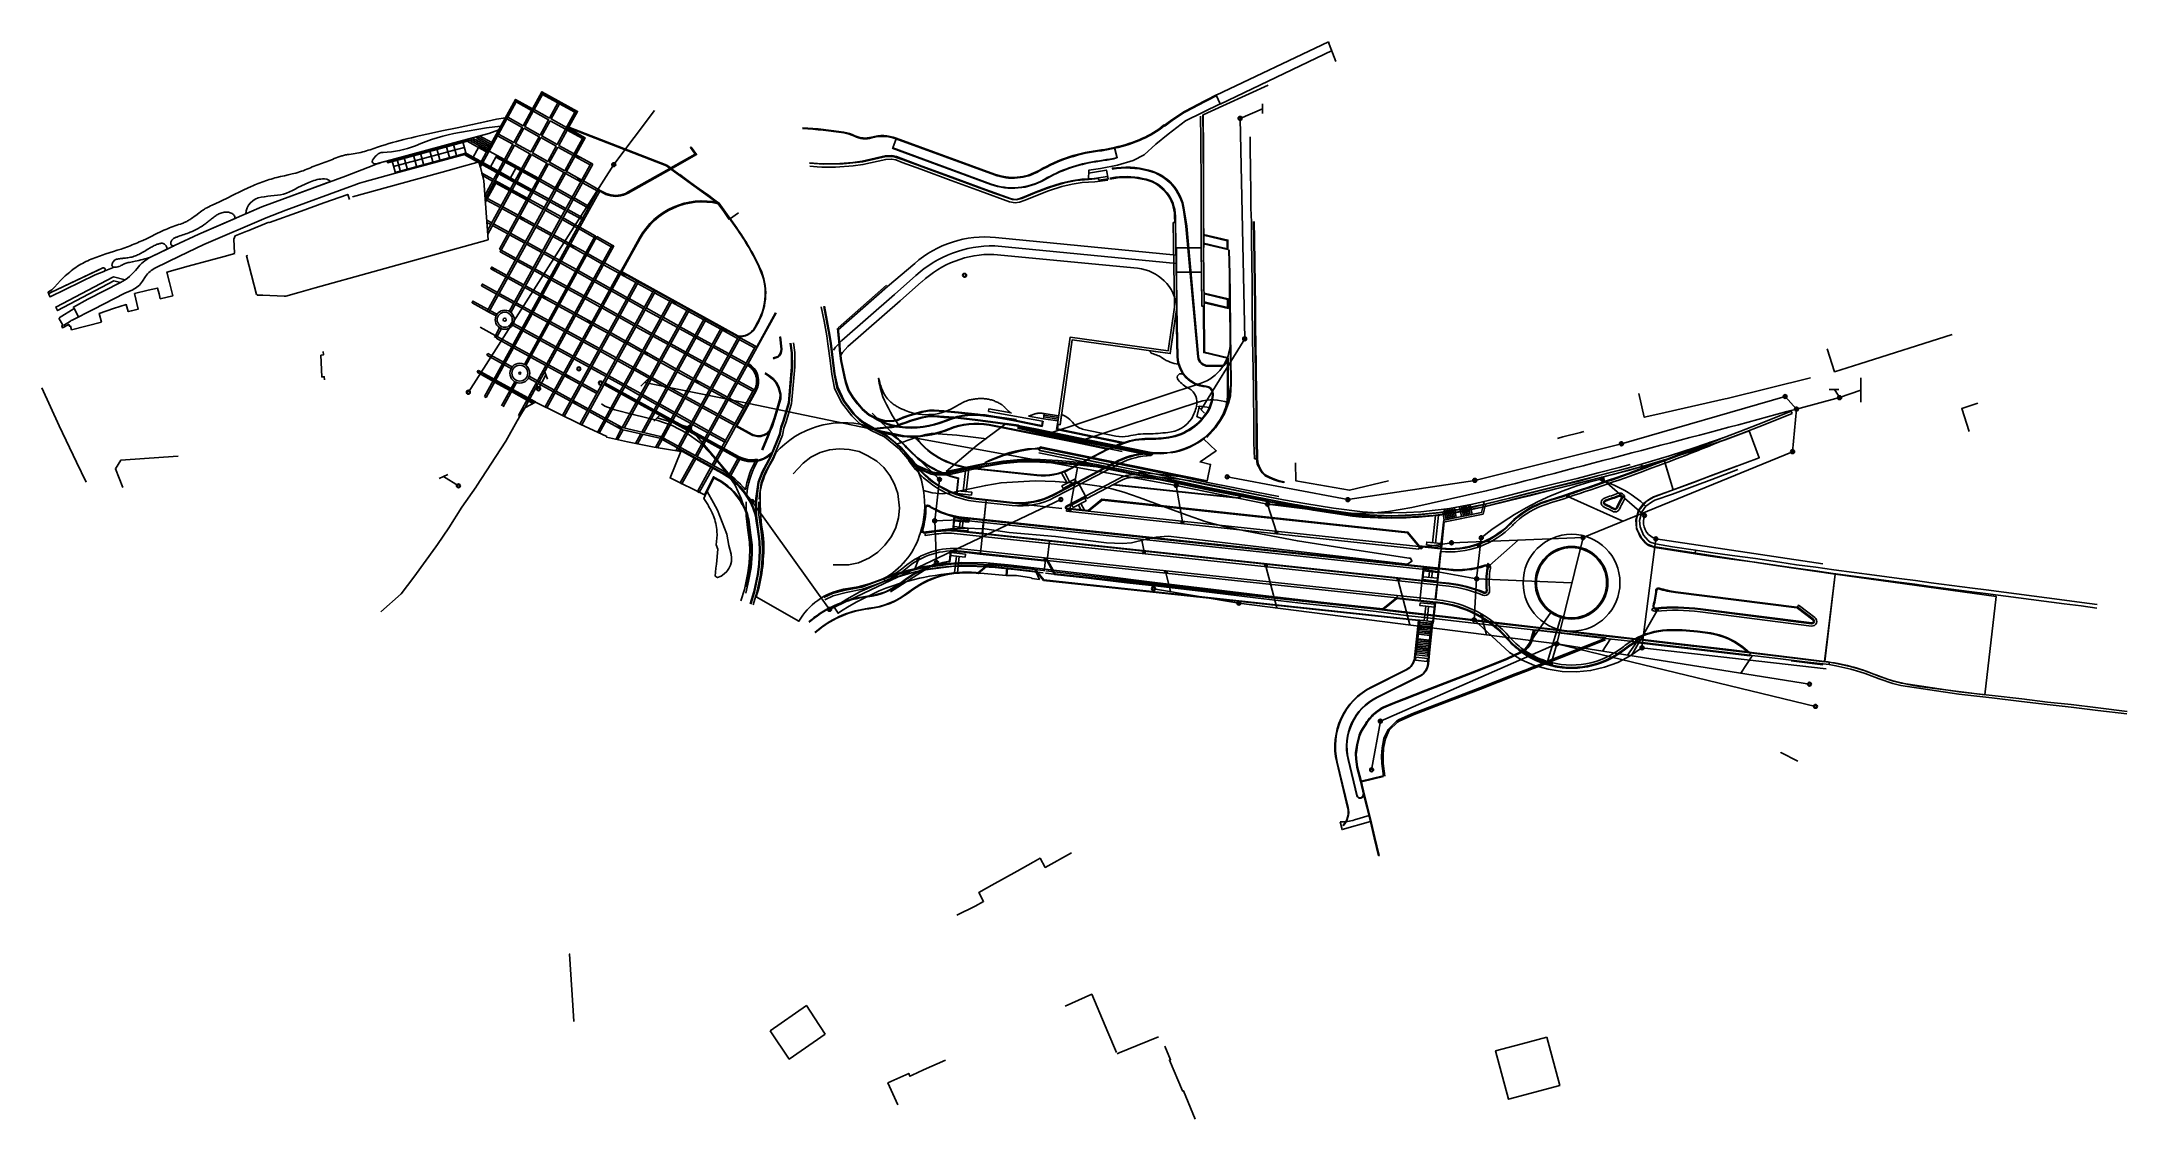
# Model space of a CAD drawing. Header units: millimetres. Extents: x 236045 to 237212, y 140405 to 140644.
# Drawn here: x 236044.6 to 236475.3, y 140421.6 to 140644 of the extents above; entities outside this region: 1.
import ezdxf

# ---------------------------------------------------------------- set-up
doc = ezdxf.new("R2010")
doc.units = ezdxf.units.MM
for name, color, linetype in [('G - Axe', 1, 'Continuous'), ('G - Banc', 6, 'Continuous'), ('G - Div 1 - Bordure 10', 3, 'Continuous'), ('G - Div 1 - Bordure 15', 30, 'Continuous'), ('G - Div 1 - Dalle podotactile', 235, 'Continuous'), ('G - Div 1 - Escalier', 6, 'Continuous'), ('G - Div 1 - FE', 5, 'Continuous'), ('G - Div 1 - FE IIE2', 4, 'Continuous'), ('G - Div 1 - Lignes darètes', 22, 'Continuous'), ('G - Div 1 - Limite revêtement', 7, 'Continuous'), ('G - Div 1 - Mur', 1, 'Continuous'), ('G - Div 1 - Rond Point', 7, 'Continuous'), ('G - Div 2 - Axes murs', 231, 'Continuous'), ('G - Div 2 - Bord banc', 14, 'Continuous'), ('G - Div 2 - Bordure', 1, 'Continuous'), ('G - Div 2 - Bordure 10', 3, 'Continuous'), ('G - Div 2 - Bordure 15', 30, 'Continuous'), ('G - Div 2 - Escalier', 6, 'Continuous'), ('G - Div 2 - Espace vert', 54, 'Continuous'), ('G - Div 2 - Lignes darètes', 7, 'Continuous'), ('G - Div 2 - Limite revêtement', 7, 'Continuous'), ('G - Div 2 - Mur', 1, 'Continuous'), ('G - Div 2 - Mur anti-crue', 14, 'Continuous'), ('G - Div 2 - Pot de fleurs', 31, 'Continuous'), ('G - Div 2 - Sol', 235, 'Continuous'), ('G - Démolition', 4, 'Continuous'), ('G - Existant - Mur', 7, 'Continuous'), ('G - Impétrants - Avaloir', 4, 'Continuous'), ('G - Impétrants - CV', 3, 'Continuous'), ('G - Impétrants - CV existante', 7, 'Continuous'), ('G - Impétrants - Egout supposé', 235, 'Continuous'), ('G - Impétrants - EP', 5, 'Continuous'), ('G - Impétrants - EU', 22, 'Continuous'), ('G - Impétrants - Gaine double 110', 6, 'Continuous'), ('G - Impétrants - Gaines simple 110', 1, 'Continuous'), ('G - Raclage', 3, 'Continuous'), ('G - Texte', 7, 'Continuous'), ('G - Voirie Provisoire', 14, 'Continuous'), ('M - Fond de plan', 252, 'Continuous'), ('M - Mur existant', 7, 'Continuous')]:
    doc.layers.add(name, color=color, linetype=linetype)

msp = doc.modelspace()

# ---------------------------------------------------------------- linework, layer by layer
at = {"layer": 'G - Axe'}
msp.add_lwpolyline([(236117.28, 140618.23), (236118.35, 140618.52), (236119.79, 140618.91), (236121.72, 140619.43), (236123.17, 140619.83), (236125.1, 140620.35), (236126.55, 140620.74), (236128.48, 140621.27), (236129.93, 140621.66), (236131.86, 140622.18)], dxfattribs=at)
at = {"layer": 'G - Banc'}
for points in [[(236264.76, 140615.44), (236262.05, 140615.08), (236259.45, 140614.9), (236257.41, 140614.61), (236255.29, 140614.1), (236252.52, 140613.24), (236249.88, 140612.21), (236247.71, 140611.28), (236246.52, 140610.88), (236245.6, 140610.74), (236244.46, 140610.96), (236238.5, 140613.12), (236232.4, 140615.34), (236226.14, 140617.66), (236222.32, 140619.08), (236220.97, 140619.6), (236220.13, 140619.77), (236218.91, 140619.71), (236214.19, 140618.64), (236212.19, 140618.37), (236208.55, 140618.11), (236205.73, 140618.11), (236204.74, 140618.16), (236203.2, 140618.27)], [(236264.67, 140616.14), (236261.98, 140615.78), (236259.37, 140615.59), (236257.28, 140615.3), (236255.11, 140614.78), (236252.29, 140613.9), (236249.62, 140612.85), (236247.46, 140611.94), (236246.36, 140611.56), (236245.61, 140611.45), (236244.65, 140611.64), (236238.74, 140613.78), (236232.64, 140616), (236226.39, 140618.32), (236222.56, 140619.74), (236221.16, 140620.27), (236220.18, 140620.47), (236218.81, 140620.4), (236214.07, 140619.33), (236212.11, 140619.07), (236208.53, 140618.81), (236205.75, 140618.81), (236204.79, 140618.86), (236203.25, 140618.97)]]:
    msp.add_lwpolyline(points, dxfattribs=at)
at = {"layer": 'G - Div 1 - Bordure 10'}
for points in [[(236217.97, 140563.39, 0.040318), (236221.96, 140562.58, 0.040318)], [(236218, 140563.49, 0.040318), (236221.98, 140562.68, 0.040318)], [(236220.18, 140562.86, -0.057099), (236223.22, 140560.17, 0.152603), (236233.85, 140553.85), (236233.51, 140550.67)], [(236220.41, 140562.82, -0.054047), (236223.29, 140560.23, 0.153695), (236233.96, 140553.93), (236233.61, 140550.66)], [(236221.96, 140562.58, 0.008273), (236222.8, 140562.49, 0.024879), (236224.85, 140562.46, -0.012177), (236225.71, 140561.5, 0.114636), (236231.38, 140557.3, 0.07591), (236236.71, 140555.89), (236250.13, 140554.46, 0.148408), (236256.95, 140555.75), (236264.68, 140559.81)], [(236221.98, 140562.68, 0.008263), (236222.81, 140562.59, 0.025417), (236224.89, 140562.57, -0.012606), (236225.79, 140561.57, 0.114636), (236231.42, 140557.39, 0.07591), (236236.72, 140555.99), (236250.14, 140554.56, 0.148408), (236256.9, 140555.84), (236264.64, 140559.9)], [(236203, 140524.23), (236203.43, 140524.62, -0.142581), (236215.15, 140529.52, 0.13904), (236222.1, 140532.38, -0.127301), (236232.07, 140536.74, -0.127301)], [(236203.08, 140524.17), (236203.5, 140524.54, -0.142556), (236215.16, 140529.42, 0.13904), (236222.16, 140532.3, -0.128198), (236232.16, 140536.65, -0.128198)], [(236204.38, 140521.98), (236205.11, 140522.63, -0.141867), (236215.44, 140526.94, 0.13904), (236223.71, 140530.33, -0.187732), (236236.98, 140534.36)], [(236223.65, 140530.41, -0.195598), (236237.57, 140534.41), (236237.94, 140534.37), (236240.18, 140536.17), (236249.75, 140535.15), (236251.56, 140532.91), (236328.9, 140524.62)], [(236223.71, 140530.33, -0.195598), (236237.56, 140534.31), (236237.97, 140534.26), (236240.21, 140536.07), (236249.7, 140535.05), (236251.51, 140532.81), (236328.89, 140524.53)], [(236204.29, 140522.03), (236205.05, 140522.7, -0.141897), (236215.43, 140527.04, 0.13904), (236223.65, 140530.41)], [(236204.38, 140521.98), (236205.11, 140522.63, -0.141867), (236215.44, 140526.94, 0.13904), (236223.71, 140530.33)], [(236328.21, 140518.15), (236328.06, 140516.79, -0.255523), (236326.42, 140514.43), (236319.28, 140510.86, 0.349198), (236312.03, 140495.28), (236314.29, 140485.91, -0.255396), (236313.29, 140482.21)], [(236328.23, 140517.45), (236328.16, 140516.78, -0.255523), (236326.47, 140514.34), (236319.32, 140510.77, 0.349198), (236312.13, 140495.31), (236314.39, 140485.93, -0.255396), (236313.36, 140482.14)], [(236331.02, 140517.16), (236330.85, 140515.62, -0.252131), (236329.33, 140513.2), (236320.35, 140508.71, 0.349198), (236314.37, 140495.84), (236316.17, 140488.34, 0.937534), (236317.58, 140488.68)], [(236331.19, 140517.81), (236330.95, 140515.61, -0.252633), (236329.38, 140513.11), (236320.4, 140508.62, 0.349198), (236314.46, 140495.87), (236316.27, 140488.37)], [(236316.27, 140488.37, 0.935229), (236317.48, 140488.66)]]:
    msp.add_lwpolyline(points, format="xyb", dxfattribs=at)
for points in [[(236374.84, 140556.78), (236375.16, 140555.87)], [(236374.93, 140556.81), (236375.26, 140555.91)], [(236265.77, 140552.53), (236291.8, 140549.75), (236292.83, 140550.57)], [(236265.93, 140552.61), (236291.77, 140549.85), (236292.7, 140550.6)], [(236239.6, 140548.84), (236238.48, 140538.39)], [(236232.74, 140543.02), (236233.07, 140546.1)], [(236232.86, 140543.18), (236233.16, 140545.93)], [(236239.11, 140545.23), (236238.83, 140542.54)], [(236334.08, 140544.84), (236333.49, 140539.31)], [(236333.59, 140539.3), (236334.18, 140544.86)], [(236232.3, 140538.9), (236232.07, 140536.74)], [(236232.4, 140538.89), (236232.16, 140536.65)], [(236329.22, 140528.54), (236329.98, 140535.65)], [(236329.76, 140532.66), (236330.08, 140535.64)], [(236333.06, 140535.32), (236332.74, 140532.34)], [(236333.16, 140535.31), (236332.84, 140532.33)], [(236331.84, 140523.93), (236331.94, 140523.92), (236332.4, 140528.2)], [(236332.3, 140528.21), (236331.88, 140524.29)]]:
    msp.add_lwpolyline(points, dxfattribs=at)
at = {"layer": 'G - Div 1 - Bordure 15'}
for points in [[(236355.04, 140549.1, 0.018612), (236389.16, 140561.33)], [(236355.09, 140548.96, 0.020041), (236391.79, 140562.23)], [(236233.64, 140550.46, -0.164977), (236224.06, 140557.89)], [(236224.18, 140557.97, 0.162409), (236233.51, 140550.67, 0.162409)], [(236274.12, 140559.01), (236273.77, 140558.99, 0.106345), (236267, 140557.41), (236258.68, 140553.05), (236253.61, 140550.39, -0.148408), (236245.05, 140548.76), (236237.58, 140549.56, -0.053683), (236233.64, 140550.46)], [(236274.11, 140559.16), (236273.77, 140559.14, 0.106315), (236266.93, 140557.54, 0.010204), (236266.93, 140557.54), (236258.61, 140553.18), (236253.54, 140550.53, -0.148408), (236245.07, 140548.91), (236237.59, 140549.71, -0.053673), (236233.69, 140550.61)], [(236233.09, 140543, 0.048411), (236230.77, 140543.03, 0.015041), (236226.97, 140542.58, -0.542307), (236226.42, 140543.21, 0.066573), (236227.05, 140547.82, -0.578243), (236227.8, 140548.24, 0.024722), (236229.89, 140547.16, 0.081651), (236234.58, 140545.86), (236334.82, 140535.13)], [(236226.42, 140543.21, 0.066573), (236227.05, 140547.82)], [(236226.55, 140543.07, -0.067528), (236226.56, 140543.17, 0.066561), (236227.2, 140547.81, -0.577652), (236227.73, 140548.11, 0.024002), (236229.82, 140547.02, 0.058026), (236233.16, 140545.93, 0.023514), (236234.56, 140545.71), (236236.23, 140545.53), (236329.97, 140535.5), (236330.06, 140535.49)], [(236256.18, 140548.13, 0.741541), (236256.29, 140547.56)], [(236256.3, 140547.71, -0.741541), (236256.25, 140547.99), (236260.23, 140550.08)], [(236333.49, 140539.3, 0.231411), (236347.96, 140544.51, -0.015366), (236348.73, 140545.26, -0.106248), (236355.08, 140548.96)], [(236355.04, 140549.1, 0.106248), (236348.63, 140545.37)], [(236355.08, 140548.96, 0.106248), (236348.73, 140545.26)], [(236226.42, 140543.21, 0.542307), (236226.97, 140542.58)], [(236232.86, 140543.18, 0.043314), (236230.76, 140543.18, 0.015041), (236226.95, 140542.73, -0.458007), (236226.55, 140543.07, -0.458007)], [(236230.77, 140543.03, 0.015041), (236226.97, 140542.58)], [(236233.09, 140543, 0.048411), (236230.77, 140543.03)], [(236239.11, 140545.23), (236335.14, 140534.95, 0.108646), (236342.68, 140535.78, -0.218777), (236342.97, 140535.75, -0.218777)], [(236239.13, 140545.37), (236335.16, 140535.1, 0.108646), (236342.63, 140535.92, -0.218777), (236343.04, 140535.88, -0.218777)], [(236333.5, 140539.45, 0.231416), (236347.85, 140544.61, -0.015366), (236348.63, 140545.37)], [(236334.24, 140544.87), (236333.65, 140539.43, 0.22914), (236347.85, 140544.61, -0.015366), (236348.63, 140545.37, -0.015366)], [(236218.75, 140532.64, 0.07971), (236223.24, 140535.33, -0.204662), (236234.5, 140538.82), (236252.27, 140536.92)], [(236234.48, 140538.67, 0.035397), (236232.39, 140538.73, 0.035397)], [(236343.13, 140535.38, 0.066802), (236342.94, 140530.69, -0.568466), (236342.46, 140530.34, 0.074557), (236335.24, 140532.22), (236332.91, 140532.47)], [(236342.97, 140535.75, -0.312079), (236343.13, 140535.39, 0.066855), (236342.94, 140530.69)], [(236343.04, 140535.88, -0.312079), (236343.28, 140535.36, 0.066855), (236343.09, 140530.71)], [(236342.4, 140530.2, 0.074557), (236335.22, 140532.07)], [(236342.4, 140530.2, 0.568466), (236343.09, 140530.71)], [(236332.83, 140528.16, -0.188125), (236347.25, 140520.68, 0.053213), (236350.01, 140518.14, 0.053213)], [(236332.85, 140528.31, -0.188125), (236347.37, 140520.78, 0.056689), (236350.29, 140518.12)], [(236373.5, 140520.65, -0.117486), (236380.18, 140522.59, -0.045115), (236386.56, 140522.32), (236388.65, 140522.06, -0.163766), (236397.26, 140517.89), (236393.55, 140518.33), (236383.96, 140519.45), (236373.49, 140520.65)], [(236349.96, 140518.18, 0.087409), (236355.43, 140515.42)], [(236350.05, 140518.3, 0.087409), (236355.47, 140515.57)], [(236355.43, 140515.42, 0.24517), (236371.46, 140518.48)], [(236355.47, 140515.57, 0.24517), (236371.37, 140518.6)], [(236371.37, 140518.6, -0.033265), (236373.6, 140520.13), (236383.9, 140518.95), (236397.38, 140517.37)], [(236371.46, 140518.48, -0.03266), (236373.64, 140519.98), (236383.88, 140518.8), (236397.33, 140517.23)]]:
    msp.add_lwpolyline(points, format="xyb", dxfattribs=at)
for points in [[(236256.18, 140548.13), (236260.16, 140550.21)], [(236256.29, 140547.56), (236260.76, 140547.08), (236263.61, 140549.39), (236326.68, 140542.64), (236328.98, 140539.78)], [(236256.3, 140547.71), (236260.72, 140547.24)], [(236260.7, 140547.09), (236260.76, 140547.08), (236263.61, 140549.39), (236326.68, 140542.64), (236328.98, 140539.78), (236329.04, 140539.78)], [(236333.5, 140539.45), (236329.05, 140539.93), (236326.75, 140542.79), (236263.56, 140549.54), (236260.72, 140547.24)], [(236232.86, 140543.18), (236238.83, 140542.54)], [(236238.81, 140542.39), (236233.09, 140543)], [(236235.94, 140542.85), (236329.78, 140532.81)], [(236335.22, 140532.07), (236238.81, 140542.39)], [(236329.04, 140539.78), (236333.49, 140539.3), (236334.08, 140544.84)], [(236331.89, 140528.26), (236324.43, 140529.05), (236321.58, 140526.75), (236253.76, 140534), (236252.26, 140536.77), (236238.37, 140538.25), (236234.48, 140538.67)], [(236252.35, 140536.91), (236253.86, 140534.14), (236321.54, 140526.9), (236324.39, 140529.21), (236331.91, 140528.41)], [(236329.78, 140532.81), (236332.76, 140532.49)], [(236331.89, 140528.26), (236332.83, 140528.16)], [(236331.91, 140528.41), (236332.85, 140528.31)], [(236405.86, 140516.34), (236412.4, 140515.54)], [(236405.84, 140516.19), (236412.38, 140515.39)]]:
    msp.add_lwpolyline(points, dxfattribs=at)
for points in [[(236367.47, 140549.33, 0.687227), (236367.44, 140548.4, -0.028911), (236369.24, 140547.49, 0.446538), (236369.95, 140547.73, -0.034797), (236370.92, 140549.57, 0.704492), (236370.33, 140550.31, -0.001325)], [(236367.52, 140549.19, 0.687227), (236367.5, 140548.54, -0.028911), (236369.32, 140547.62, 0.446538), (236369.81, 140547.79, -0.034797), (236370.79, 140549.65, 0.704492), (236370.38, 140550.17, -0.001325)], [(236410.1, 140523.87), (236387.14, 140526.79, 0.058051), (236377.89, 140526.93, -0.529278), (236377.35, 140527.56, 0.046737), (236377.95, 140530.77, -0.477971), (236378.59, 140531.2, 0.04389), (236382.02, 140530.46), (236407.05, 140527.28, -0.131653), (236407.29, 140527.19), (236410.47, 140524.77, -0.767327)], [(236410.12, 140524.02), (236387.16, 140526.93, 0.058048), (236377.87, 140527.08, -0.529278), (236377.5, 140527.52, 0.046737), (236378.1, 140530.76, -0.477971), (236378.55, 140531.06, 0.04389), (236382, 140530.31), (236407.03, 140527.14, -0.131653), (236407.19, 140527.07), (236410.38, 140524.65, -0.767327)], [(236373.98, 140520.74, -0.10947), (236380.18, 140522.44, -0.045118), (236386.54, 140522.17), (236388.63, 140521.91, -0.156012), (236396.83, 140518.09), (236393.57, 140518.48), (236383.98, 140519.6)]]:
    msp.add_lwpolyline(points, format="xyb", close=True, dxfattribs=at)
at = {"layer": 'G - Div 1 - Dalle podotactile'}
for points in [[(236234.92, 140551.19), (236235.44, 140556.02)], [(236236.04, 140555.93), (236235.52, 140551.12)], [(236256.87, 140553.16), (236255.79, 140555.22)], [(236255.22, 140555.01), (236256.34, 140552.88)], [(236258.68, 140548.42), (236259.21, 140547.4)], [(236259.93, 140547.32), (236259.21, 140548.7)], [(236232.94, 140543.93), (236232.88, 140543.33)], [(236232.88, 140543.33), (236235.86, 140543.01)], [(236235.92, 140543.61), (236232.94, 140543.93)], [(236233.13, 140545.71), (236233.07, 140545.12)], [(236233.07, 140545.12), (236236.05, 140544.8)], [(236236.12, 140545.4), (236233.13, 140545.71)], [(236234.26, 140544.99), (236234.13, 140543.8)], [(236234.73, 140543.73), (236234.86, 140544.93)], [(236235.86, 140543.01), (236235.92, 140543.61)], [(236236.05, 140544.8), (236236.12, 140545.4)], [(236331.82, 140540.59), (236332.42, 140546.19)], [(236333.03, 140546.26), (236332.41, 140540.52)], [(236233.49, 140537.82), (236233.12, 140534.35)], [(236233.73, 140534.41), (236234.09, 140537.75)], [(236332.97, 140534.43), (236329.98, 140534.75)], [(236333.03, 140535.02), (236330.05, 140535.34)], [(236331.18, 140534.62), (236331.05, 140533.43)], [(236331.65, 140533.36), (236331.77, 140534.56)], [(236330.41, 140527.46), (236330.09, 140524.5)], [(236330.69, 140524.43), (236331.01, 140527.4)]]:
    msp.add_lwpolyline(points, dxfattribs=at)
for points in [[(236236.65, 140550.4), (236233.67, 140550.72), (236233.73, 140551.31), (236236.71, 140550.99)], [(236255.55, 140551.79), (236255.27, 140552.32), (236257.93, 140553.72), (236258.21, 140553.19)], [(236259.99, 140549.78), (236257.33, 140548.39), (236257.61, 140547.86), (236260.27, 140549.25)], [(236232.36, 140538.54), (236235.35, 140538.22), (236235.28, 140537.63), (236232.3, 140537.94)], [(236333.54, 140539.8), (236330.56, 140540.12), (236330.62, 140540.71), (236333.61, 140540.39)], [(236329.86, 140533.55), (236332.84, 140533.23), (236332.78, 140532.64), (236329.79, 140532.96)], [(236330.05, 140535.34), (236333.03, 140535.02), (236332.97, 140534.43), (236329.98, 140534.75)], [(236329.28, 140528.18), (236332.26, 140527.87), (236332.2, 140527.27), (236329.22, 140527.59)], [(236328.38, 140516.94), (236328.32, 140516.34), (236330.7, 140516.08), (236330.77, 140516.68)]]:
    msp.add_lwpolyline(points, close=True, dxfattribs=at)
at = {"layer": 'G - Div 1 - Escalier'}
for points in [[(236333.91, 140546.87), (236334.23, 140545.28)], [(236334.19, 140547.45), (236340.1, 140548.52), (236342.49, 140549.1)], [(236334.26, 140547.11), (236334.62, 140545.35)], [(236334.55, 140547.51), (236334.97, 140545.42)], [(236334.9, 140547.58), (236335.32, 140545.49)], [(236335.26, 140547.64), (236335.68, 140545.56)], [(236335.61, 140547.71), (236336.03, 140545.64)], [(236335.97, 140547.77), (236336.38, 140545.71)], [(236336.32, 140547.83), (236336.73, 140545.78)], [(236337.41, 140548.03), (236337.82, 140546)], [(236337.8, 140548.1), (236338.2, 140546.07)], [(236338.15, 140548.17), (236338.56, 140546.14)], [(236338.51, 140548.23), (236338.91, 140546.22)], [(236338.86, 140548.29), (236339.26, 140546.29)], [(236339.21, 140548.36), (236339.62, 140546.36)], [(236339.57, 140548.42), (236339.97, 140546.43)], [(236328.9, 140524.6), (236328.14, 140517.47)], [(236328.43, 140517.43), (236329.2, 140524.57)], [(236328.78, 140520.71), (236328.49, 140520.75)], [(236329.2, 140524.57), (236328.51, 140518.18)], [(236328.89, 140521.71), (236328.59, 140521.74)], [(236331.17, 140520.46), (236328.78, 140520.71)], [(236331.17, 140520.43), (236328.78, 140520.68)], [(236331.28, 140521.45), (236328.89, 140521.71)], [(236331.27, 140521.42), (236328.89, 140521.68)], [(236329.2, 140524.57), (236328.9, 140524.6)], [(236331.32, 140521.81), (236328.93, 140522.07)], [(236331.31, 140521.78), (236328.93, 140522.04)], [(236331.35, 140522.14), (236328.96, 140522.4)], [(236331.35, 140522.17), (236328.97, 140522.42)], [(236331.39, 140522.5), (236329, 140522.75)], [(236331.39, 140522.53), (236329.01, 140522.78)], [(236331.43, 140522.89), (236329.04, 140523.14)], [(236331.43, 140522.86), (236329.04, 140523.11)], [(236331.47, 140523.24), (236329.08, 140523.5)], [(236331.47, 140523.21), (236329.08, 140523.47)], [(236331.51, 140523.6), (236329.12, 140523.86)], [(236331.5, 140523.57), (236329.12, 140523.83)], [(236331.55, 140523.96), (236329.16, 140524.21)], [(236331.54, 140523.93), (236329.16, 140524.18)], [(236331.58, 140524.32), (236329.2, 140524.57)], [(236331.58, 140524.32), (236330.82, 140517.18)], [(236330.9, 140517.92), (236331.58, 140524.32)], [(236331.12, 140517.15), (236331.88, 140524.29)], [(236331.28, 140521.45), (236331.58, 140521.42)], [(236331.88, 140524.29), (236331.58, 140524.32)], [(236328.14, 140517.47), (236328.43, 140517.43)], [(236330.82, 140517.18), (236328.43, 140517.43)], [(236330.86, 140517.6), (236328.48, 140517.85)], [(236330.86, 140517.57), (236328.48, 140517.82)], [(236330.9, 140517.92), (236328.51, 140518.18)], [(236330.9, 140517.95), (236328.52, 140518.21)], [(236330.94, 140518.31), (236328.55, 140518.57)], [(236330.94, 140518.28), (236328.55, 140518.54)], [(236330.98, 140518.67), (236328.59, 140518.92)], [(236330.98, 140518.64), (236328.59, 140518.9)], [(236331.02, 140519.03), (236328.63, 140519.28)], [(236331.01, 140519), (236328.63, 140519.25)], [(236331.06, 140519.39), (236328.67, 140519.64)], [(236331.05, 140519.36), (236328.67, 140519.61)], [(236331.09, 140519.71), (236328.7, 140519.97)], [(236331.09, 140519.74), (236328.71, 140520)], [(236331.13, 140520.07), (236328.74, 140520.33)], [(236331.13, 140520.1), (236328.75, 140520.36)], [(236330.82, 140517.18), (236331.12, 140517.15)], [(236331.17, 140520.46), (236331.47, 140520.43)]]:
    msp.add_lwpolyline(points, dxfattribs=at)
at = {"layer": 'G - Div 1 - FE'}
for points in [[(236355.24, 140548.48, 0.020041), (236391.98, 140561.77)], [(236233.48, 140549.99, -0.164994), (236223.64, 140557.61)], [(236273.7, 140558.55, 0.106505), (236267.23, 140556.96), (236258.91, 140552.6), (236253.84, 140549.95, -0.148408), (236245, 140548.27), (236237.52, 140549.07, -0.053719), (236233.48, 140549.99)], [(236355.24, 140548.48, 0.106248), (236349.06, 140544.89)], [(236343.48, 140530.21, -0.394611), (236342.2, 140529.74, 0.074557), (236335.17, 140531.58), (236233.04, 140542.51, 0.048411), (236230.82, 140542.53, 0.015041), (236227.04, 140542.09), (236226.95, 140542.73)], [(236333.43, 140538.8, 0.231411), (236348.31, 140544.16, -0.015366), (236349.06, 140544.89, -0.015366)], [(236252.26, 140536.77), (236252.33, 140537.41), (236238.44, 140538.9), (236234.55, 140539.31, 0.204675), (236222.92, 140535.71, -0.079845), (236218.59, 140533.12), (236218.75, 140532.64)], [(236343.05, 140535.88), (236343.3, 140536.31, -0.312079), (236343.77, 140535.28, 0.066855), (236343.59, 140530.75, -0.142), (236343.48, 140530.21, -0.142)], [(236324.43, 140529.05), (236324.5, 140529.7), (236331.96, 140528.9), (236332.9, 140528.8, -0.188125), (236347.74, 140521.11, 0.053751), (236350.43, 140518.64), (236350.04, 140518.12)], [(236407.12, 140527.11), (236407.36, 140527.71, -0.065543), (236407.59, 140527.58), (236410.77, 140525.16, -0.767327), (236410.04, 140523.38), (236387.07, 140526.29, 0.058059), (236377.94, 140526.43, -0.248321), (236377.07, 140526.78), (236377.57, 140527.2)], [(236407.17, 140527.25), (236407.36, 140527.71, -0.065543), (236407.59, 140527.58), (236410.77, 140525.16, -0.767327), (236410.04, 140523.38), (236387.07, 140526.29, 0.058059), (236377.94, 140526.43, -0.248321), (236377.07, 140526.78), (236377.45, 140527.1)], [(236371.02, 140518.96, -0.035862), (236373.49, 140520.65), (236383.96, 140519.45), (236397.43, 140517.87), (236397.35, 140517.36)], [(236355.09, 140515.53, 0.249703), (236371.42, 140518.45)], [(236355.29, 140516.15, 0.249703), (236371.02, 140518.96)]]:
    msp.add_lwpolyline(points, format="xyb", dxfattribs=at)
for points in [[(236223.64, 140557.61), (236224.06, 140557.88)], [(236256.23, 140547.06), (236256.29, 140547.56)], [(236256.23, 140547.06), (236328.98, 140539.28)], [(236328.98, 140539.78), (236260.7, 140547.09)], [(236329.05, 140539.93), (236328.98, 140539.28)], [(236405.92, 140516.83), (236412.78, 140515.99)]]:
    msp.add_lwpolyline(points, dxfattribs=at)
msp.add_lwpolyline([(236367.31, 140549.8, 0.687227), (236367.24, 140547.94, -0.028911), (236368.99, 140547.06, 0.446538), (236370.41, 140547.52, -0.034797), (236371.34, 140549.31, 0.704492), (236370.17, 140550.78, -0.001325)], format="xyb", close=True, dxfattribs=at)
at = {"layer": 'G - Div 1 - FE IIE2'}
for points in [[(236271.12, 140554.62), (236271.17, 140555.12), (236280.2, 140554.15), (236285.03, 140553.17)], [(236324.45, 140529.2), (236252.27, 140536.92)], [(236324.5, 140529.7), (236252.33, 140537.41)], [(236397.43, 140517.87), (236405.92, 140516.83)]]:
    msp.add_lwpolyline(points, dxfattribs=at)
msp.add_lwpolyline([(236303.81, 140547.91), (236307.14, 140547.28), (236315.3, 140546.09), (236317.29, 140545.87), (236322.23, 140545.65), (236326.21, 140545.71), (236326.4, 140545.72), (236331.73, 140546.1), (236333.14, 140546.27), (236334.01, 140546.38), (236333.91, 140546.87), (236333.08, 140546.77), (236331.68, 140546.6), (236326.38, 140546.22), (236326.2, 140546.21), (236322.23, 140546.15), (236317.33, 140546.37), (236315.36, 140546.58), (236307.22, 140547.77), (236303.91, 140548.4)], close=True, dxfattribs=at)
msp.add_lwpolyline([(236350.35, 140518.7, 0.082382), (236355.29, 140516.15)], format="xyb", dxfattribs=at)
at = {"layer": 'G - Div 1 - Lignes darètes'}
for points in [[(236260.16, 140550.21), (236258.64, 140553.03)], [(236375.83, 140548.08), (236374.81, 140549.06), (236372.83, 140550.56), (236372.2, 140550.97), (236371.55, 140551.36), (236369.34, 140552.49), (236367.62, 140553.12)], [(236239.23, 140545.36), (236239.66, 140549.34)], [(236245.05, 140548.76), (236255.3, 140547.67)], [(236252.27, 140536.92), (236252.7, 140540.89)], [(236333.16, 140535.31), (236333.58, 140539.29)], [(236332.47, 140528.84), (236332.84, 140532.32)], [(236350.81, 140518.37), (236356.24, 140526.17)], [(236355.59, 140516.06), (236358.34, 140525.15)]]:
    msp.add_lwpolyline(points, dxfattribs=at)
at = {"layer": 'G - Div 1 - Limite revêtement'}
for points in [[(236333.44, 140538.8), (236333.06, 140535.32)], [(236332.69, 140531.84), (236332.37, 140528.86)]]:
    msp.add_lwpolyline(points, dxfattribs=at)
at = {"layer": 'G - Div 1 - Mur'}
for points in [[(236260.16, 140550.21), (236267.13, 140553.86, -0.148408), (236271.12, 140554.62), (236280.12, 140553.66), (236281.84, 140553.33)], [(236260.42, 140549.73), (236267.38, 140553.38, -0.148408), (236271.06, 140554.08), (236279.79, 140553.14)]]:
    msp.add_lwpolyline(points, format="xyb", dxfattribs=at)
for points in [[(236279.79, 140553.14), (236280.01, 140553.1), (236281.72, 140552.74)], [(236260.16, 140550.21), (236260.42, 140549.73)], [(236334.19, 140547.45), (236334.26, 140547.11), (236333.91, 140546.87)], [(236342.33, 140548.45), (236341.93, 140546.82), (236334.13, 140545.25), (236334.08, 140544.84), (236342.26, 140546.48), (236342.77, 140548.56)], [(236342.33, 140548.45), (236342.49, 140549.1)]]:
    msp.add_lwpolyline(points, dxfattribs=at)
at = {"layer": 'G - Div 1 - Rond Point'}
for points in [[(236370.52, 140532.32, -1), (236350.52, 140532.32, -1)], [(236368.02, 140532.32, -1), (236353.02, 140532.32, -1)], [(236367.77, 140532.32, -1), (236353.27, 140532.32, -1)]]:
    msp.add_lwpolyline(points, format="xyb", close=True, dxfattribs=at)
at = {"layer": 'G - Div 2 - Axes murs'}
for points in [[(236134.91, 140622.33), (236136.75, 140621.31), (236142.55, 140631.82), (236146.05, 140629.89), (236147.98, 140633.39), (236154.99, 140629.53), (236153.05, 140626.03), (236156.56, 140624.1), (236154.53, 140620.42)], [(236116.81, 140619.39), (236132.78, 140623.73)], [(236117.64, 140616.92), (236132.31, 140620.91)], [(236132.16, 140620.76), (236146.13, 140613.06)], [(236147.43, 140615.42), (236138.5, 140620.35)], [(236138.33, 140615.07), (236136.19, 140611.19)], [(236145.17, 140611.31), (236138.33, 140615.07)], [(236188.41, 140558.22), (236160.82, 140573.43)], [(236188.41, 140558.23), (236160.83, 140573.44)]]:
    msp.add_lwpolyline(points, dxfattribs=at)
for points in [[(236188.41, 140558.23, 0.180298), (236192.42, 140557.64)], [(236188.41, 140558.22, 0.180298), (236192.42, 140557.63)]]:
    msp.add_lwpolyline(points, format="xyb", dxfattribs=at)
at = {"layer": 'G - Div 2 - Bord banc'}
for points in [[(236287.96, 140631.15), (236280.78, 140627.67), (236277.2, 140624.94), (236274.68, 140622.85), (236272.26, 140620.66), (236270.03, 140619.49), (236266.73, 140618.5), (236263.26, 140617.82), (236260.85, 140617.48), (236260.75, 140615.58), (236258.26, 140615.35), (236255.81, 140614.84), (236252.94, 140613.98), (236249.79, 140612.77), (236246.99, 140611.62), (236245.88, 140611.36), (236245.09, 140611.39), (236241.23, 140612.76), (236222.48, 140619.63), (236220.42, 140620.29), (236219, 140620.3), (236214.17, 140619.21), (236210.12, 140618.8), (236206.13, 140618.68), (236203.13, 140618.89)], [(236260.8, 140616.86), (236264.49, 140617.48), (236264.87, 140615.67), (236262.91, 140615.42), (236262.81, 140615.75), (236260.75, 140615.58)]]:
    msp.add_lwpolyline(points, dxfattribs=at)
at = {"layer": 'G - Div 2 - Bordure'}
for points in [[(236287.31, 140632.89), (236283.18, 140630.77, -0.00718), (236283.18, 140630.77, 0.044512), (236278.05, 140627.73), (236276.6, 140626.61, -0.400448), (236276.39, 140626.63, -0.073605), (236271.98, 140623.91, -0.052783), (236266.16, 140622.01, -0.016033), (236263.51, 140621.5, 0.104315), (236250.65, 140617.31, -0.222925), (236241.34, 140616.5), (236220.99, 140623.97, 0.159174), (236216.03, 140624.14, -0.185549), (236212.45, 140624.46, 0.072586), (236210.25, 140625.16, 0.026491), (236201.73, 140626.05)], [(236287.24, 140633.02), (236283.11, 140630.9, 0.044512), (236277.96, 140627.85, 0.008197), (236277.96, 140627.85), (236276.5, 140626.73, 0.412974), (236276.29, 140626.74, -0.073621), (236271.92, 140624.05, -0.0528), (236266.13, 140622.16, -0.016015), (236263.49, 140621.65, 0.104288), (236250.57, 140617.44, -0.22293), (236241.39, 140616.64), (236221.04, 140624.11, 0.159174), (236215.98, 140624.29, -0.185549), (236212.52, 140624.59, 0.072603), (236210.28, 140625.31, 0.026493), (236201.74, 140626.2)]]:
    msp.add_lwpolyline(points, format="xyb", dxfattribs=at)
at = {"layer": 'G - Div 2 - Bordure 10'}
for points in [[(236188.31, 140583.18, 0.317884), (236191.95, 140584.94), (236192.6, 140586.12, 0.237036), (236193.02, 140597.06, 0.048099), (236188.08, 140605.63), (236184.43, 140610.74, 0.332964), (236168.04, 140603.5), (236166.1, 140599.99), (236164.17, 140596.49)], [(236188.35, 140583.27, 0.316506), (236191.86, 140584.99), (236192.51, 140586.17, 0.237036), (236192.93, 140597.02, 0.048099), (236188, 140605.57), (236184.37, 140610.65, 0.332249), (236168.12, 140603.45), (236166.19, 140599.94), (236164.31, 140596.53)]]:
    msp.add_lwpolyline(points, format="xyb", close=True, dxfattribs=at)
for points in [[(236192.28, 140580.99), (236196.16, 140588.02)], [(236192.37, 140580.94), (236196.29, 140588.05)]]:
    msp.add_lwpolyline(points, dxfattribs=at)
at = {"layer": 'G - Div 2 - Bordure 15'}
for points in [[(236278.73, 140606.67), (236278.71, 140608, 0.338053), (236272.69, 140615.61, 0.094774), (236266.37, 140616), (236265.17, 140615.8)], [(236278.58, 140606.67), (236278.56, 140608, 0.338053), (236272.66, 140615.47, 0.094733), (236266.39, 140615.85), (236265.19, 140615.65)], [(236265.62, 140617.86, -0.101655), (236273.18, 140617.5, -0.30278), (236280.56, 140609.3), (236281.05, 140605.93), (236283.51, 140578.95)], [(236265.64, 140617.71, -0.101655), (236273.14, 140617.36, -0.30278), (236280.41, 140609.28), (236280.9, 140605.91), (236283.36, 140578.94)], [(236188.03, 140564.78), (236192.01, 140572, 0.414214), (236190.44, 140577.44)], [(236188.16, 140564.71), (236192.14, 140571.93, 0.414214), (236190.51, 140577.57)], [(236279.1, 140578.97, 0.388469), (236285.1, 140572.74)], [(236279.25, 140578.97, 0.388421), (236285.1, 140572.89)], [(236283.36, 140578.94, 0.388567), (236285.5, 140576.99), (236287.99, 140576.99, 0.414214), (236289.64, 140578.65), (236289.64, 140578.77)], [(236283.51, 140578.95, 0.388567), (236285.5, 140577.14), (236287.99, 140577.14, 0.414214), (236289.49, 140578.65), (236289.49, 140578.65)], [(236288.4, 140566.75, 0.120771), (236289.51, 140571.34), (236289.5, 140573.85), (236289.49, 140577.96)], [(236286.51, 140571.4, 0.394711), (236285.1, 140572.89)], [(236286.36, 140571.4, 0.394711), (236285.1, 140572.74)], [(236277.32, 140562.37, 0.231408), (236285.6, 140568.2)], [(236277.35, 140562.22, 0.231474), (236285.73, 140568.13)], [(236285.6, 140568.2, 0.118114), (236286.36, 140571.4)], [(236285.73, 140568.13, 0.118236), (236286.51, 140571.4)], [(236288.53, 140566.68, 0.120773), (236289.66, 140571.34)], [(236196.01, 140566.24), (236195.5, 140564.61, -0.475328), (236191.19, 140562.87), (236187.95, 140564.65)], [(236195.86, 140566.29), (236195.36, 140564.65, -0.475335), (236191.26, 140563), (236188.03, 140564.78)], [(236216.52, 140566.32), (236216.65, 140566.24, 0.104575), (236221.77, 140564.42, 0.104575)], [(236216.59, 140566.45), (236216.72, 140566.37, 0.104575), (236221.79, 140564.57)], [(236221.77, 140564.42, 0.132668), (236231.3, 140565.67)], [(236221.79, 140564.57, 0.132668), (236231.25, 140565.81)], [(236267.7, 140559.41), (236258.17, 140561.4), (236244.84, 140564.12), (236240.26, 140564.98, 0.145945), (236231.96, 140564.1, -0.095523), (236224.33, 140562.55)], [(236264.95, 140559.83), (236258.14, 140561.25), (236244.81, 140563.97), (236240.23, 140564.83, 0.14595), (236232.02, 140563.96, -0.091279), (236224.68, 140562.41)], [(236240.6, 140566.79, 0.14595), (236231.25, 140565.81)], [(236240.57, 140566.65, 0.14595), (236231.3, 140565.67)], [(236277.79, 140559.25, 0.233472), (236288.4, 140566.75)], [(236277.81, 140559.11, 0.233503), (236288.53, 140566.68)], [(236191.68, 140547.15, 0.182927), (236185.05, 140554.94), (236176.17, 140559.84), (236176.24, 140559.97), (236185.13, 140555.07, -0.182927), (236191.83, 140547.2)], [(236265.15, 140559.94), (236265.89, 140560.33, -0.032995), (236267.73, 140561.14)], [(236265.39, 140559.89), (236265.96, 140560.19, -0.037035), (236268.01, 140561.08, -0.032995)], [(236268, 140561.24, -0.084604), (236273.08, 140562.07)], [(236268.01, 140561.08, -0.085288), (236273.07, 140561.92)], [(236273.07, 140561.92, 0.037611), (236277.35, 140562.22)], [(236273.08, 140562.07, 0.037602), (236277.32, 140562.37)], [(236192.43, 140557.59, 0.145884), (236195.36, 140559.19, 0.095404), (236195.44, 140559.3, 0.096139)], [(236192.46, 140557.44, 0.145884), (236195.47, 140559.08, 0.09541), (236195.58, 140559.24)], [(236181.5, 140550.42), (236183.33, 140554.18), (236184.33, 140553.63, -0.182749), (236190.27, 140546.65, 0.182927)], [(236181.64, 140550.35), (236183.39, 140553.97), (236184.26, 140553.5, -0.18275), (236190.13, 140546.6, 0.182927)], [(236190.01, 140530.16), (236190.6, 140532.61), (236191.09, 140535.46), (236191.31, 140538.25), (236191.3, 140540.15), (236190.91, 140543.2), (236190.69, 140544.92, 0.053588), (236190.27, 140546.65)], [(236190.17, 140531.47), (236190.46, 140532.64), (236190.94, 140535.48), (236191.16, 140538.25), (236191.15, 140540.14), (236190.76, 140543.18), (236190.54, 140544.9, 0.053581), (236190.13, 140546.6)], [(236192.44, 140543.4), (236192.18, 140545.08, 0.054089), (236191.68, 140547.15, 0.054132)], [(236192.59, 140543.42), (236192.33, 140545.1, 0.054089), (236191.83, 140547.2)]]:
    msp.add_lwpolyline(points, format="xyb", dxfattribs=at)
for points in [[(236281.05, 140605.93), (236283.51, 140578.95)], [(236284.53, 140604.23), (236289.57, 140603.04), (236289.58, 140601.08), (236284.53, 140602.28)], [(236284.53, 140604.08), (236289.42, 140602.92), (236289.43, 140601.27), (236284.53, 140602.43)], [(236284.63, 140592.08), (236289.64, 140590.9), (236289.66, 140588.94), (236284.65, 140590.12)], [(236284.63, 140591.93), (236289.49, 140590.78), (236289.5, 140589.13), (236284.64, 140590.28)], [(236278.91, 140588.24), (236279.1, 140578.97)], [(236279.04, 140589.14), (236279.25, 140578.97)], [(236284.5, 140589.41), (236284.56, 140579.82), (236289.49, 140578.65)], [(236284.65, 140589.41), (236284.71, 140579.94), (236289.64, 140578.77)], [(236289.65, 140573.85), (236289.64, 140578.64)], [(236289.66, 140571.34), (236289.65, 140573.85)], [(236245.16, 140565.79), (236240.57, 140566.65)], [(236245.19, 140565.93), (236240.6, 140566.79)], [(236245.16, 140565.79), (236251.24, 140564.55)], [(236245.19, 140565.93), (236251.12, 140564.73)], [(236245.19, 140565.93), (236251.12, 140564.73)], [(236251.26, 140565.68), (236251.12, 140564.73)], [(236251.26, 140565.68), (236251.12, 140564.73)], [(236251.41, 140565.65), (236251.24, 140564.55)], [(236251.41, 140565.65), (236251.24, 140564.55)], [(236254.36, 140565.13), (236254.19, 140563.95)], [(236254.36, 140565.13), (236254.19, 140563.95)], [(236254.19, 140563.95), (236258.51, 140563.06), (236268.01, 140561.08)], [(236254.51, 140565.1), (236254.36, 140564.06)], [(236254.51, 140565.1), (236254.36, 140564.06)], [(236254.36, 140564.06), (236258.54, 140563.21), (236268, 140561.24)]]:
    msp.add_lwpolyline(points, dxfattribs=at)
at = {"layer": 'G - Div 2 - Escalier'}
for points in [[(236133.03, 140624), (236136.85, 140621.9)], [(236133.53, 140624.14), (236137.02, 140622.22)], [(236134.43, 140624.38), (236134.53, 140624)], [(236134.52, 140624.41), (236137.37, 140622.85)], [(236134.53, 140624), (236137.19, 140622.53)], [(236135.03, 140624.55), (236137.54, 140623.16)], [(236132.48, 140623.44), (236134.82, 140622.15)], [(236133.03, 140623.59), (236135.01, 140622.5)], [(236251.48, 140566.15), (236254.45, 140565.71)], [(236251.54, 140566.53), (236254.51, 140566.09)], [(236251.59, 140566.89), (236254.56, 140566.45)], [(236251.65, 140567.25), (236254.61, 140566.8)]]:
    msp.add_lwpolyline(points, dxfattribs=at)
at = {"layer": 'G - Div 2 - Espace vert'}
for points in [[(236046.48, 140592.21), (236056.41, 140596.93), (236056.66, 140597.05), (236056.66, 140597.04), (236057.25, 140597.32, -0.885612), (236057.52, 140596.6), (236059.57, 140597.44, -0.008265), (236059.53, 140597.44, -0.064619), (236059.34, 140597.5, -0.060864), (236059.25, 140597.56, -0.155165), (236059.15, 140597.73, -0.04945), (236059.13, 140597.82, -0.066653), (236059.14, 140598.02, -0.061058), (236059.23, 140598.31, -0.07093), (236059.43, 140598.65, -0.102381), (236059.82, 140598.97, -0.046635), (236060.09, 140599.08, -0.040319), (236060.48, 140599.17, -0.01913), (236060.88, 140599.22, -0.001298), (236061.67, 140599.3, 0.014402), (236062.66, 140599.44, 0.033824), (236063.73, 140599.7, 0.034718), (236064.65, 140600.09, 0.021669), (236065.62, 140600.61, 0.006895), (236066.65, 140601.23, -0.007691), (236067.43, 140601.68, -0.027249), (236068.33, 140602.11, -0.029922), (236068.99, 140602.34, -0.035245), (236069.29, 140602.39, -0.039291), (236069.49, 140602.39, -0.136725), (236069.95, 140602.22, -0.102763), (236070.29, 140601.85, -0.080446), (236070.44, 140601.49), (236070.54, 140601.17), (236072.06, 140601.92), (236077.09, 140604.3), (236090.1, 140609.88), (236094.22, 140611.45), (236107.32, 140616.26), (236113.18, 140618.5, -0.024932), (236115.27, 140619.18), (236116.76, 140619.59), (236132.53, 140623.87), (236136.92, 140625.06), (236139, 140625.81), (236140.37, 140628.3), (236138.52, 140628), (236136.74, 140627.6), (236135.16, 140627.24), (236133.59, 140626.9), (236132.01, 140626.56), (236130.43, 140626.23), (236127.27, 140625.57), (236125.7, 140625.23), (236124.12, 140624.89), (236122.54, 140624.54), (236121.76, 140624.36), (236120.97, 140624.18), (236120.19, 140623.99), (236119.41, 140623.8), (236118.63, 140623.6), (236117.85, 140623.39), (236117.07, 140623.17), (236116.29, 140622.95), (236115.52, 140622.71), (236114.75, 140622.47), (236113.98, 140622.21), (236113.22, 140621.95), (236112.45, 140621.69), (236112.06, 140621.57), (236111.68, 140621.45), (236111.29, 140621.34), (236110.9, 140621.23), (236110.51, 140621.13), (236110.12, 140621.04), (236109.72, 140620.97), (236109.33, 140620.9), (236108.93, 140620.85), (236108.52, 140620.8), (236108.12, 140620.74), (236107.73, 140620.68), (236107.53, 140620.65), (236107.33, 140620.61), (236107.14, 140620.56), (236106.94, 140620.51), (236106.75, 140620.46), (236106.56, 140620.4), (236106.17, 140620.28), (236105.79, 140620.15), (236105.41, 140620.01), (236105.03, 140619.86), (236104.66, 140619.71), (236103.91, 140619.41), (236103.53, 140619.26), (236103.15, 140619.12), (236102.39, 140618.85), (236101.63, 140618.58), (236101.25, 140618.44), (236100.88, 140618.29), (236100.5, 140618.13), (236100.13, 140617.97), (236099.76, 140617.81), (236099.39, 140617.66), (236099.02, 140617.51), (236098.64, 140617.37), (236098.26, 140617.24), (236097.88, 140617.11), (236097.49, 140617), (236097.1, 140616.89), (236096.71, 140616.79), (236096.32, 140616.69), (236095.54, 140616.5), (236094.75, 140616.32), (236093.96, 140616.14), (236093.17, 140615.95), (236092.78, 140615.86), (236092.39, 140615.75), (236092, 140615.65), (236091.61, 140615.53), (236091.23, 140615.42), (236090.85, 140615.29), (236090.47, 140615.16), (236090.09, 140615.02), (236089.71, 140614.88), (236089.34, 140614.74), (236088.97, 140614.59), (236088.6, 140614.43), (236088.23, 140614.27), (236087.86, 140614.11), (236087.12, 140613.78), (236086.39, 140613.43), (236085.66, 140613.08), (236084.21, 140612.36), (236082.76, 140611.64), (236082.03, 140611.29), (236081.3, 140610.94), (236079.83, 140610.27), (236079.46, 140610.09), (236079.1, 140609.91), (236078.74, 140609.72), (236078.39, 140609.53), (236078.22, 140609.42), (236078.05, 140609.32), (236077.88, 140609.21), (236077.71, 140609.09), (236077.38, 140608.86), (236077.06, 140608.62), (236076.41, 140608.13), (236076.08, 140607.88), (236075.76, 140607.65), (236075.43, 140607.42), (236075.26, 140607.31), (236075.09, 140607.2), (236074.92, 140607.1), (236074.74, 140607), (236074.57, 140606.9), (236074.39, 140606.81), (236074.21, 140606.73), (236074.02, 140606.65), (236073.84, 140606.57), (236073.65, 140606.5), (236073.27, 140606.36), (236072.89, 140606.23), (236072.5, 140606.1), (236072.12, 140605.97), (236071.74, 140605.83), (236071.36, 140605.69), (236070.98, 140605.54), (236070.61, 140605.38), (236070.24, 140605.23), (236069.87, 140605.06), (236069.14, 140604.73), (236068.41, 140604.38), (236066.95, 140603.68), (236066.23, 140603.33), (236065.5, 140602.99), (236064.76, 140602.66), (236064.4, 140602.5), (236064.03, 140602.34), (236063.65, 140602.18), (236063.28, 140602.03), (236062.91, 140601.88), (236062.53, 140601.74), (236062.15, 140601.6), (236061.77, 140601.46), (236061.39, 140601.32), (236061, 140601.19), (236060.23, 140600.94), (236059.45, 140600.69), (236057.89, 140600.19), (236057.12, 140599.94), (236056.74, 140599.81), (236056.35, 140599.67), (236055.97, 140599.53), (236055.59, 140599.39), (236055.22, 140599.25), (236054.84, 140599.09), (236054.47, 140598.94), (236054.11, 140598.77), (236053.75, 140598.6), (236053.39, 140598.42), (236053.04, 140598.24), (236052.69, 140598.05), (236052.35, 140597.84), (236052.01, 140597.63), (236051.68, 140597.41), (236051.35, 140597.18), (236051.03, 140596.94), (236050.72, 140596.69), (236050.4, 140596.44), (236050.09, 140596.18), (236049.79, 140595.92), (236049.49, 140595.65), (236049.19, 140595.38), (236048.89, 140595.1), (236048.5, 140594.73), (236047.24, 140593.31, -0.081137), (236046.04, 140592.37, 0.045107), (236045.93, 140592.3), (236046.11, 140591.89, -0.061429)], [(236114.19, 140618.89), (236116.76, 140619.58), (236132.53, 140623.87), (236136.92, 140625.06), (236139, 140625.81), (236139.37, 140626.53), (236136.46, 140626.21), (236130.92, 140625.25, 0.062804), (236121.8, 140622.53, -0.092307), (236115.1, 140621.15, 0.19418), (236113.8, 140620.6, 0.046155), (236112.9, 140619.51, 0.517096), (236113.25, 140618.8, 0.076952)], [(236114.19, 140618.89), (236116.76, 140619.58), (236132.53, 140623.87), (236136.92, 140625.06), (236139, 140625.81), (236139.37, 140626.53), (236136.46, 140626.21), (236130.92, 140625.25, 0.062804), (236121.8, 140622.53, -0.092307), (236115.1, 140621.15, 0.19418), (236113.8, 140620.6, 0.046155), (236112.9, 140619.51, 0.517096), (236113.25, 140618.8, 0.076952)], [(236102.58, 140615.68, 0.083704), (236099.81, 140614.96), (236097.52, 140613.93, -0.13618), (236092.63, 140612.22, 0.042884), (236089.94, 140611.87, 0.374253), (236086.79, 140608.46), (236090.1, 140609.88), (236094.22, 140611.45), (236104.28, 140615.15, 0.201911)], [(236102.58, 140615.68, 0.083704), (236099.81, 140614.96), (236097.52, 140613.93, -0.13618), (236092.63, 140612.22, 0.042884), (236089.94, 140611.87, 0.374253), (236086.79, 140608.46), (236090.1, 140609.88), (236094.22, 140611.45), (236104.28, 140615.15, 0.201911)], [(236084.53, 140607.67, 0.031877), (236084.49, 140607.86, 0.105903), (236084.31, 140608.21, 0.058817), (236084.09, 140608.42, 0.057013), (236083.75, 140608.62, 0.091592), (236082.98, 140608.82, 0.06376), (236082.28, 140608.79, 0.061167), (236081.42, 140608.54, 0.045485), (236080.62, 140608.12, 0.027166), (236079.89, 140607.6, 0.009794), (236079.19, 140607.03, -0.006246), (236078.49, 140606.47, -0.071029), (236075.27, 140604.66, -0.01502), (236074.05, 140604.21, 0.00132), (236072.83, 140603.78, 0.007265), (236072.26, 140603.57, 0.020572), (236071.99, 140603.44, 0.038449), (236071.74, 140603.29, 0.133451), (236071.32, 140602.74, 0.047633), (236071.26, 140602.55, 0.070343), (236071.25, 140602.35, 0.161919), (236071.38, 140602.08, 0.056822), (236071.53, 140601.95, 0.033001), (236071.8, 140601.79), (236072.06, 140601.92), (236077.09, 140604.3), (236084.55, 140607.5, 0.010442)], [(236084.53, 140607.67, 0.031877), (236084.49, 140607.86, 0.105903), (236084.31, 140608.21, 0.058817), (236084.09, 140608.42, 0.057013), (236083.75, 140608.62, 0.091592), (236082.98, 140608.82, 0.06376), (236082.28, 140608.79, 0.061167), (236081.42, 140608.54, 0.045485), (236080.62, 140608.12, 0.027166), (236079.89, 140607.6, 0.009794), (236079.19, 140607.03, -0.006246), (236078.49, 140606.47, -0.071029), (236075.27, 140604.66, -0.01502), (236074.05, 140604.21, 0.00132), (236072.83, 140603.78, 0.007265), (236072.26, 140603.57, 0.020572), (236071.99, 140603.44, 0.038449), (236071.74, 140603.29, 0.133451), (236071.32, 140602.74, 0.047633), (236071.26, 140602.55, 0.070343), (236071.25, 140602.35, 0.161919), (236071.38, 140602.08, 0.056822), (236071.53, 140601.95, 0.033001), (236071.8, 140601.79), (236072.06, 140601.92), (236077.09, 140604.3), (236084.55, 140607.5, 0.010442)], [(236070.54, 140601.17), (236070.44, 140601.49, 0.080396), (236070.29, 140601.85, 0.102908), (236069.95, 140602.22, 0.136696), (236069.49, 140602.39, 0.039213), (236069.29, 140602.39, 0.035254), (236068.99, 140602.34, 0.029922), (236068.33, 140602.11, 0.02725), (236067.43, 140601.68, 0.00769), (236066.65, 140601.23, -0.006895), (236065.62, 140600.61, -0.021668), (236064.65, 140600.09, -0.034717), (236063.73, 140599.7, -0.033825), (236062.66, 140599.44, -0.014402), (236061.67, 140599.3, 0.001298), (236060.88, 140599.22, 0.019133), (236060.48, 140599.17, 0.040284), (236060.09, 140599.08, 0.04664), (236059.82, 140598.97, 0.102387), (236059.43, 140598.65, 0.070939), (236059.23, 140598.31, 0.061104), (236059.14, 140598.02, 0.066381), (236059.13, 140597.82, 0.049935), (236059.15, 140597.73, 0.155513), (236059.25, 140597.56, 0.060122), (236059.34, 140597.5, 0.06509), (236059.53, 140597.44, 0.035661), (236059.73, 140597.43, 0.064885), (236060.32, 140597.51, 0.037103), (236060.79, 140597.68, 0.011415), (236061.15, 140597.86, -0.007687), (236061.5, 140598.04, -0.056913), (236062.25, 140598.33, -0.013344), (236062.73, 140598.44, 0.012015), (236063.91, 140598.67, 0.00892), (236067.08, 140599.49)], [(236046.11, 140591.89), (236046.32, 140591.38), (236046.35, 140591.32), (236055.69, 140595.85), (236057.45, 140596.57, 0.971977), (236057.25, 140597.32), (236046.48, 140592.21, 0.061429)], [(236279.1, 140578.97), (236278.91, 140588.24), (236277.64, 140579.61), (236273.51, 140580.17, 0.337945), (236273.91, 140579.62, -0.081991), (236276.05, 140578.7, 0.127978), (236279.33, 140577.42, -0.061342)], [(236235.76, 140569.92, 0.062281), (236233.71, 140568.91, -0.249835), (236222.99, 140567.88), (236222.93, 140567.9), (236222.73, 140567.98), (236222.53, 140568.06), (236222.33, 140568.14), (236222.14, 140568.22), (236221.94, 140568.31), (236221.75, 140568.41), (236221.56, 140568.51), (236221.37, 140568.61), (236221.19, 140568.71), (236221, 140568.82), (236220.82, 140568.94), (236220.65, 140569.06), (236220.47, 140569.18), (236220.3, 140569.31), (236220.14, 140569.44), (236219.98, 140569.57), (236219.82, 140569.71), (236219.67, 140569.86), (236219.52, 140570), (236219.38, 140570.16), (236219.25, 140570.31), (236219.12, 140570.47), (236218.99, 140570.64), (236218.88, 140570.8), (236218.77, 140570.98), (236218.66, 140571.15), (236218.56, 140571.33), (236218.47, 140571.51), (236218.38, 140571.7), (236218.29, 140571.89), (236218.21, 140572.08), (236218.13, 140572.27), (236218.06, 140572.47), (236217.99, 140572.67), (236217.92, 140572.87), (236217.86, 140573.07), (236217.79, 140573.27), (236217.67, 140573.68), (236217.56, 140574.1), (236217.44, 140574.51, 0.05365), (236218.29, 140570.71, 0.05335), (236221.79, 140564.57, 0.13543), (236231.43, 140565.89, -0.142625), (236240.6, 140566.79), (236242.26, 140566.48), (236245.07, 140565.96), (236245.19, 140565.93), (236250.69, 140564.81), (236251.12, 140564.73), (236251.26, 140565.68), (236251.26, 140565.68), (236240.13, 140567.69), (236240.22, 140568.19), (236244.82, 140567.36), (236244.75, 140567.4), (236244.67, 140567.44), (236244.59, 140567.49), (236244.52, 140567.54), (236244.44, 140567.59), (236244.37, 140567.65), (236244.3, 140567.7), (236244.23, 140567.76), (236244.17, 140567.82), (236244.1, 140567.88), (236244.03, 140567.94), (236243.97, 140568.01), (236243.9, 140568.07), (236243.84, 140568.14), (236243.78, 140568.2), (236243.71, 140568.27), (236243.65, 140568.33), (236243.59, 140568.4), (236243.52, 140568.47), (236243.46, 140568.53), (236243.4, 140568.6), (236243.33, 140568.66), (236243.27, 140568.72), (236243.2, 140568.78), (236243.13, 140568.84), (236243.06, 140568.9), (236242.99, 140568.96), (236242.92, 140569.02), (236242.85, 140569.07), (236242.81, 140569.09), (236242.65, 140569.19), (236242.47, 140569.3), (236242.29, 140569.4), (236242.1, 140569.5), (236241.91, 140569.59), (236241.72, 140569.68), (236241.53, 140569.76), (236241.34, 140569.84), (236241.14, 140569.91), (236240.95, 140569.98), (236240.75, 140570.04), (236240.55, 140570.09), (236240.35, 140570.14), (236240.14, 140570.19), (236239.94, 140570.23), (236239.73, 140570.26), (236239.52, 140570.29), (236239.32, 140570.31), (236239.11, 140570.32), (236238.9, 140570.33), (236238.69, 140570.34), (236238.48, 140570.34), (236238.27, 140570.34), (236238.06, 140570.33), (236237.85, 140570.31), (236237.64, 140570.29), (236237.43, 140570.27), (236237.22, 140570.24), (236237.02, 140570.21), (236236.81, 140570.17), (236236.61, 140570.13), (236236.4, 140570.08), (236236.2, 140570.04), (236236, 140569.98), (236235.79, 140569.93)], [(236259.82, 140563.96, -0.152163), (236257.74, 140565.12, 0.130111), (236255.2, 140567.07), (236254.9, 140564.94), (236254.5, 140565.02), (236254.36, 140564.06), (236266.23, 140561.6), (236268, 140561.24, -0.084604), (236273.08, 140562.07, 0.037602), (236277.32, 140562.37, 0.175689), (236284.19, 140566.18), (236283.16, 140566.61), (236283.73, 140568.78), (236285.73, 140568.46, 0.106813), (236286.36, 140571.33), (236286.36, 140571.4, 0.394569), (236285.1, 140572.74, -0.218914), (236280.39, 140575.28, 0.905892), (236279.26, 140574.18, 0.10607), (236281.53, 140572.43, -0.339745), (236283.07, 140568.73, -0.05872), (236282.09, 140566.25, -0.240524), (236277.17, 140563.36, -0.037537), (236273.08, 140563.07, 0.064486), (236269, 140562.57, -0.109639), (236266.44, 140562.59)], [(236183.83, 140535.35), (236183.67, 140533.7), (236184.2, 140533.4, 0.395544), (236186.96, 140538.22), (236186.48, 140540.04), (236186.1, 140542.33), (236184.19, 140547.3), (236183.33, 140548.82), (236182.01, 140551.12), (236181.64, 140550.35), (236181.36, 140549.7), (236182.14, 140548.44, -0.037633), (236183.33, 140546.13, -0.07476), (236184.04, 140542.91, -0.060956), (236183.88, 140540.15), (236184.22, 140539.27), (236183.98, 140536.15)]]:
    msp.add_lwpolyline(points, format="xyb", close=True, dxfattribs=at)
msp.add_lwpolyline([(236254.9, 140564.94), (236257.4, 140582.44), (236277.64, 140579.61), (236279.04, 140589.14), (236278.73, 140606.67), (236278.27, 140606.67), (236278.54, 140589.17), (236277.22, 140580.17), (236256.98, 140583), (236254.35, 140565.05)], close=True, dxfattribs=at)
for points in [[(236248.45, 140566.74), (236248.37, 140566.71)], [(236248.37, 140566.71), (236251.48, 140566.15)], [(236248.54, 140566.76), (236248.45, 140566.74)], [(236248.63, 140566.79), (236248.54, 140566.76)], [(236248.71, 140566.82), (236248.63, 140566.79)], [(236248.8, 140566.85), (236248.71, 140566.82)], [(236248.88, 140566.88), (236248.8, 140566.85)], [(236248.97, 140566.91), (236248.88, 140566.88)], [(236249.06, 140566.94), (236248.97, 140566.91)], [(236249.14, 140566.98), (236249.06, 140566.94)], [(236249.23, 140567.01), (236249.14, 140566.98)], [(236249.32, 140567.04), (236249.23, 140567.01)], [(236249.4, 140567.07), (236249.32, 140567.04)], [(236249.49, 140567.1), (236249.4, 140567.07)], [(236249.58, 140567.13), (236249.49, 140567.1)], [(236249.66, 140567.16), (236249.58, 140567.13)], [(236249.75, 140567.19), (236249.66, 140567.16)], [(236249.84, 140567.21), (236249.75, 140567.19)], [(236249.92, 140567.23), (236249.84, 140567.21)], [(236250.01, 140567.25), (236249.92, 140567.23)], [(236250.1, 140567.27), (236250.01, 140567.25)], [(236250.19, 140567.28), (236250.1, 140567.27)], [(236250.28, 140567.29), (236250.19, 140567.28)], [(236250.37, 140567.3), (236250.28, 140567.29)], [(236250.46, 140567.31), (236250.37, 140567.3)], [(236250.55, 140567.31), (236250.46, 140567.31)], [(236250.64, 140567.32), (236250.55, 140567.31)], [(236250.73, 140567.32), (236250.64, 140567.32)], [(236250.82, 140567.31), (236250.73, 140567.32)], [(236250.91, 140567.31), (236250.82, 140567.31)], [(236251, 140567.31), (236250.91, 140567.31)], [(236251.09, 140567.3), (236251, 140567.31)], [(236251.19, 140567.29), (236251.09, 140567.3)], [(236251.28, 140567.28), (236251.19, 140567.29)], [(236251.37, 140567.28), (236251.28, 140567.28)], [(236251.46, 140567.27), (236251.37, 140567.28)], [(236251.55, 140567.26), (236251.46, 140567.27)], [(236251.48, 140566.15), (236251.65, 140567.25)], [(236251.65, 140567.25), (236251.55, 140567.26)]]:
    msp.add_lwpolyline(points, dxfattribs=at)
at = {"layer": 'G - Div 2 - Lignes darètes'}
for points in [[(236117.66, 140616.83), (236116.9, 140619.63)], [(236117.97, 140619.92), (236118.73, 140617.12)], [(236119.41, 140620.31), (236120.17, 140617.51)], [(236121.34, 140620.83), (236122.1, 140618.03)], [(236122.79, 140621.23), (236123.55, 140618.43)], [(236124.72, 140621.75), (236125.48, 140618.95)], [(236126.17, 140622.14), (236126.93, 140619.34)], [(236128.1, 140622.67), (236128.86, 140619.87)], [(236130.31, 140620.26), (236129.55, 140623.06)], [(236132.24, 140620.78), (236131.48, 140623.58)], [(236133.71, 140620.14), (236134.82, 140622.15)], [(236138.41, 140620.17), (236137.3, 140618.16)], [(236142.52, 140617.9), (236141.41, 140615.89)]]:
    msp.add_lwpolyline(points, dxfattribs=at)
at = {"layer": 'G - Div 2 - Limite revêtement'}
for points in [[(236116.76, 140619.59), (236131.48, 140623.58)], [(236061.86, 140594.87), (236059.42, 140595.47), (236047.51, 140589.21), (236047.88, 140588.5), (236059.53, 140594.63), (236060.87, 140594.3)], [(236051.33, 140588.93), (236052.21, 140587.21)]]:
    msp.add_lwpolyline(points, dxfattribs=at)
for points in [[(236048.24, 140586.98), (236051.33, 140588.93), (236051.18, 140589.21), (236054.12, 140590.88), (236060.87, 140594.3, 0.115707), (236064.33, 140597.2, -0.119353), (236067.08, 140599.49), (236072.06, 140601.92), (236077.09, 140604.3), (236090.1, 140609.88), (236094.22, 140611.45), (236107.32, 140616.26), (236113.18, 140618.5, -0.024932), (236115.27, 140619.18), (236116.76, 140619.59), (236116.76, 140619.59)], [(236049.09, 140585.41), (236050.53, 140586.33, -0.021575), (236050.91, 140586.54), (236055.21, 140588.75), (236061.81, 140592.09), (236063.41, 140592.81, 0.141971), (236065.44, 140594.55), (236066.07, 140595.51, -0.134888), (236068.14, 140597.33), (236073.1, 140599.75), (236078.08, 140602.11), (236091, 140607.66), (236095.06, 140609.2), (236108.16, 140614.02), (236109.33, 140614.46, -0.024932), (236111.22, 140615.08), (236117.66, 140616.83)]]:
    msp.add_lwpolyline(points, format="xyb", dxfattribs=at)
at = {"layer": 'G - Div 2 - Mur'}
for points in [[(236142.62, 140631.55), (236146.13, 140629.62), (236148.06, 140633.12), (236154.71, 140629.45), (236152.78, 140625.95), (236153.13, 140625.76), (236153.33, 140626.11), (236155.26, 140629.61), (236147.9, 140633.67), (236145.97, 140630.16), (236142.47, 140632.09), (236136.67, 140621.59), (236135.01, 140622.5), (236134.82, 140622.15), (236136.83, 140621.04)], [(236156.28, 140624.02), (236154.35, 140620.52), (236154.7, 140620.32), (236156.83, 140624.18), (236153.33, 140626.11), (236153.13, 140625.76)], [(236133.03, 140623.59), (236132.53, 140623.87), (236116.76, 140619.59), (236116.86, 140619.2)], [(236132.44, 140620.84), (236132.18, 140620.98), (236117.61, 140617.02), (236117.66, 140616.83)], [(236138.41, 140620.17), (236140.33, 140619.11), (236140.53, 140619.46), (236138.6, 140620.52)], [(236139.22, 140617.1), (236139.03, 140616.75), (236142.53, 140614.82), (236142.72, 140615.17)], [(236140.53, 140619.46), (236144.03, 140617.53), (236143.84, 140617.18), (236140.33, 140619.11)], [(236144.03, 140617.53), (236147.53, 140615.6), (236147.34, 140615.25), (236143.84, 140617.18)], [(236146.03, 140612.88), (236146.23, 140613.23), (236142.72, 140615.17), (236142.53, 140614.82)]]:
    msp.add_lwpolyline(points, close=True, dxfattribs=at)
for points in [[(236134.71, 140619.13), (236131.88, 140620.69)], [(236132.44, 140620.84), (236133.71, 140620.14), (236139.22, 140617.1)], [(236139.03, 140616.75), (236134.71, 140619.13)], [(236136.17, 140611.55), (236138.26, 140615.35), (236145.26, 140611.48), (236145.07, 140611.13), (236138.41, 140614.8), (236136.22, 140610.83)], [(236188.32, 140558.05), (236160.73, 140573.26), (236160.92, 140573.61), (236188.51, 140558.4)], [(236192.46, 140557.44), (236192.38, 140557.83)]]:
    msp.add_lwpolyline(points, dxfattribs=at)
for points in [[(236188.32, 140558.05, 0.180298), (236192.46, 140557.44)], [(236188.51, 140558.4, 0.180298), (236192.38, 140557.83, 0.141998)]]:
    msp.add_lwpolyline(points, format="xyb", dxfattribs=at)
at = {"layer": 'G - Div 2 - Mur anti-crue'}
msp.add_lwpolyline([(236153.37, 140626.19), (236173.61, 140618.35), (236174.52, 140617.69), (236179.83, 140620.69), (236178.72, 140622.24), (236178.56, 140622.12), (236179.54, 140620.75), (236174.53, 140617.93), (236173.71, 140618.53), (236153.47, 140626.37)], dxfattribs=at)
at = {"layer": 'G - Div 2 - Pot de fleurs'}
for points in [[(236142.19, 140586.61, -1), (236138.27, 140586.61, -1)], [(236141.79, 140586.61, -1), (236138.67, 140586.61, -1)], [(236140.55, 140586.61, -1), (236139.91, 140586.61, -1)], [(236145.39, 140575.57, -1), (236141.31, 140575.57, -1)], [(236144.99, 140575.57, -1), (236141.71, 140575.57, -1)], [(236143.58, 140575.57, -1), (236143.12, 140575.57, -1)]]:
    msp.add_lwpolyline(points, format="xyb", close=True, dxfattribs=at)
at = {"layer": 'G - Div 2 - Sol'}
for points in [[(236148.06, 140633.12), (236146.32, 140629.97), (236149.47, 140628.23), (236151.21, 140631.38)], [(236142.62, 140631.55), (236140.89, 140628.4), (236144.04, 140626.66), (236145.78, 140629.81)], [(236146.13, 140629.62), (236144.39, 140626.47), (236147.54, 140624.73), (236149.28, 140627.88)], [(236151.56, 140631.19), (236149.82, 140628.04), (236152.98, 140626.3), (236154.71, 140629.45)], [(236138.76, 140624.55), (236137.02, 140621.39), (236140.18, 140619.65), (236141.91, 140622.81)], [(236140.69, 140628.05), (236138.95, 140624.9), (236142.11, 140623.16), (236143.85, 140626.31)], [(236144.2, 140626.12), (236142.46, 140622.96), (236145.61, 140621.23), (236147.35, 140624.38)], [(236147.7, 140624.19), (236145.96, 140621.03), (236149.11, 140619.29), (236150.85, 140622.45)], [(236149.63, 140627.69), (236147.89, 140624.54), (236151.04, 140622.8), (236152.78, 140625.95)], [(236153.13, 140625.76), (236151.39, 140622.6), (236154.55, 140620.87), (236156.28, 140624.02)], [(236142.26, 140622.61), (236140.53, 140619.46), (236143.68, 140617.72), (236145.42, 140620.88)], [(236145.77, 140620.68), (236144.03, 140617.53), (236147.18, 140615.79), (236148.92, 140618.94)], [(236151.2, 140622.25), (236149.46, 140619.1), (236152.62, 140617.36), (236154.35, 140620.52)], [(236154.7, 140620.32), (236152.97, 140617.17), (236156.12, 140615.43), (236157.86, 140618.58)], [(236157.86, 140618.58), (236158.05, 140618.94), (236154.9, 140620.67), (236154.7, 140620.32)], [(236157.86, 140618.58), (236158.05, 140618.94), (236154.9, 140620.67), (236154.7, 140620.32)], [(236137.71, 140615.19), (236137.91, 140615.54), (236135.48, 140616.88), (236135.61, 140616.35)], [(236137.71, 140615.19), (236137.91, 140615.54), (236135.48, 140616.88), (236135.61, 140616.35)], [(236150.49, 140613.51), (236150.68, 140613.86), (236147.53, 140615.6), (236147.34, 140615.25)], [(236150.49, 140613.51), (236150.68, 140613.86), (236147.53, 140615.6), (236147.34, 140615.25)], [(236149.27, 140618.75), (236147.53, 140615.6), (236150.68, 140613.86), (236152.42, 140617.01)], [(236149.27, 140618.75), (236147.53, 140615.6), (236150.68, 140613.86), (236152.42, 140617.01)], [(236155.93, 140615.08), (236156.12, 140615.43), (236152.97, 140617.17), (236152.77, 140616.82)], [(236155.93, 140615.08), (236156.12, 140615.43), (236152.97, 140617.17), (236152.77, 140616.82)], [(236139.28, 140609.75), (236139.48, 140610.1), (236136.68, 140611.65), (236136.48, 140611.3)], [(236139.28, 140609.75), (236139.48, 140610.1), (236136.68, 140611.65), (236136.48, 140611.3)], [(236148.22, 140609.39), (236148.41, 140609.74), (236145.26, 140611.48), (236145.07, 140611.13)], [(236148.22, 140609.39), (236148.41, 140609.74), (236145.26, 140611.48), (236145.07, 140611.13)], [(236149.19, 140611.15), (236149.38, 140611.5), (236146.23, 140613.23), (236146.03, 140612.88)], [(236149.19, 140611.15), (236149.38, 140611.5), (236146.23, 140613.23), (236146.03, 140612.88)], [(236152.69, 140609.21), (236152.88, 140609.56), (236149.73, 140611.3), (236149.54, 140610.95)], [(236152.69, 140609.21), (236152.88, 140609.56), (236149.73, 140611.3), (236149.54, 140610.95)], [(236153.99, 140611.58), (236154.19, 140611.93), (236151.03, 140613.67), (236150.84, 140613.32)], [(236153.99, 140611.58), (236154.19, 140611.93), (236151.03, 140613.67), (236150.84, 140613.32)], [(236157.5, 140609.65), (236157.69, 140610), (236154.54, 140611.74), (236154.34, 140611.39)], [(236157.5, 140609.65), (236157.69, 140610), (236154.54, 140611.74), (236154.34, 140611.39)], [(236159.43, 140613.15), (236159.62, 140613.5), (236156.47, 140615.24), (236156.28, 140614.89)], [(236159.43, 140613.15), (236159.62, 140613.5), (236156.47, 140615.24), (236156.28, 140614.89)], [(236137.35, 140606.25), (236137.55, 140606.6), (236136.51, 140607.18), (236136.54, 140606.7)], [(236137.35, 140606.25), (236137.55, 140606.6), (236136.51, 140607.18), (236136.54, 140606.7)], [(236142.79, 140607.82), (236142.98, 140608.17), (236139.83, 140609.91), (236139.63, 140609.56)], [(236142.79, 140607.82), (236142.98, 140608.17), (236139.83, 140609.91), (236139.63, 140609.56)], [(236146.29, 140605.89), (236146.48, 140606.24), (236143.33, 140607.98), (236143.14, 140607.63)], [(236146.29, 140605.89), (236146.48, 140606.24), (236143.33, 140607.98), (236143.14, 140607.63)], [(236151.72, 140607.46), (236151.92, 140607.81), (236148.76, 140609.55), (236148.57, 140609.2)], [(236151.72, 140607.46), (236151.92, 140607.81), (236148.76, 140609.55), (236148.57, 140609.2)], [(236155.23, 140605.53), (236155.42, 140605.88), (236152.27, 140607.62), (236152.07, 140607.27)], [(236155.23, 140605.53), (236155.42, 140605.88), (236152.27, 140607.62), (236152.07, 140607.27)], [(236156.19, 140607.28), (236156.39, 140607.63), (236153.23, 140609.37), (236153.04, 140609.02)], [(236156.19, 140607.28), (236156.39, 140607.63), (236153.23, 140609.37), (236153.04, 140609.02)], [(236140.86, 140604.32), (236141.05, 140604.67), (236137.9, 140606.41), (236137.7, 140606.06)], [(236140.86, 140604.32), (236141.05, 140604.67), (236137.9, 140606.41), (236137.7, 140606.06)], [(236144.36, 140602.39), (236144.55, 140602.74), (236141.4, 140604.48), (236141.21, 140604.13)], [(236144.36, 140602.39), (236144.55, 140602.74), (236141.4, 140604.48), (236141.21, 140604.13)], [(236147.86, 140600.46), (236148.05, 140600.81), (236144.9, 140602.55), (236144.71, 140602.2)], [(236147.86, 140600.46), (236148.05, 140600.81), (236144.9, 140602.55), (236144.71, 140602.2)], [(236149.79, 140603.96), (236149.99, 140604.31), (236146.83, 140606.05), (236146.64, 140605.7)], [(236149.79, 140603.96), (236149.99, 140604.31), (236146.83, 140606.05), (236146.64, 140605.7)], [(236153.3, 140602.03), (236153.49, 140602.38), (236150.34, 140604.12), (236150.14, 140603.77)], [(236153.3, 140602.03), (236153.49, 140602.38), (236150.34, 140604.12), (236150.14, 140603.77)], [(236158.73, 140603.6), (236158.92, 140603.95), (236155.77, 140605.69), (236155.58, 140605.34)], [(236158.73, 140603.6), (236158.92, 140603.95), (236155.77, 140605.69), (236155.58, 140605.34)], [(236162.23, 140601.67), (236162.43, 140602.02), (236159.27, 140603.76), (236159.08, 140603.41)], [(236162.23, 140601.67), (236162.43, 140602.02), (236159.27, 140603.76), (236159.08, 140603.41)], [(236142.43, 140598.89), (236142.62, 140599.24), (236139.47, 140600.97), (236139.27, 140600.62)], [(236142.43, 140598.89), (236142.62, 140599.24), (236139.47, 140600.97), (236139.27, 140600.62)], [(236145.93, 140596.95), (236146.12, 140597.31), (236142.97, 140599.04), (236142.78, 140598.69)], [(236145.93, 140596.95), (236146.12, 140597.31), (236142.97, 140599.04), (236142.78, 140598.69)], [(236151.36, 140598.53), (236151.56, 140598.88), (236148.41, 140600.61), (236148.21, 140600.26)], [(236151.36, 140598.53), (236151.56, 140598.88), (236148.41, 140600.61), (236148.21, 140600.26)], [(236154.87, 140596.59), (236155.06, 140596.95), (236151.91, 140598.68), (236151.71, 140598.33)], [(236154.87, 140596.59), (236155.06, 140596.95), (236151.91, 140598.68), (236151.71, 140598.33)], [(236156.8, 140600.1), (236156.99, 140600.45), (236153.84, 140602.19), (236153.65, 140601.84)], [(236156.8, 140600.1), (236156.99, 140600.45), (236153.84, 140602.19), (236153.65, 140601.84)], [(236160.3, 140598.17), (236160.49, 140598.52), (236157.34, 140600.25), (236157.15, 140599.9)], [(236160.3, 140598.17), (236160.49, 140598.52), (236157.34, 140600.25), (236157.15, 140599.9)], [(236163.8, 140596.24), (236164, 140596.59), (236160.84, 140598.32), (236160.65, 140597.97)], [(236163.8, 140596.24), (236164, 140596.59), (236160.84, 140598.32), (236160.65, 140597.97)], [(236138.56, 140591.88), (236138.76, 140592.23), (236135.61, 140593.97), (236135.41, 140593.62)], [(236138.56, 140591.88), (236138.76, 140592.23), (236135.61, 140593.97), (236135.41, 140593.62)], [(236140.5, 140595.38), (236140.69, 140595.73), (236137.54, 140597.47), (236137.34, 140597.12)], [(236140.5, 140595.38), (236140.69, 140595.73), (236137.54, 140597.47), (236137.34, 140597.12)], [(236144, 140593.45), (236144.19, 140593.8), (236141.04, 140595.54), (236140.85, 140595.19)], [(236144, 140593.45), (236144.19, 140593.8), (236141.04, 140595.54), (236140.85, 140595.19)], [(236149.43, 140595.02), (236149.63, 140595.37), (236146.47, 140597.11), (236146.28, 140596.76)], [(236149.43, 140595.02), (236149.63, 140595.37), (236146.47, 140597.11), (236146.28, 140596.76)], [(236152.94, 140593.09), (236153.13, 140593.44), (236149.98, 140595.18), (236149.78, 140594.83)], [(236152.94, 140593.09), (236153.13, 140593.44), (236149.98, 140595.18), (236149.78, 140594.83)], [(236158.37, 140594.66), (236158.56, 140595.01), (236155.41, 140596.75), (236155.22, 140596.4)], [(236158.37, 140594.66), (236158.56, 140595.01), (236155.41, 140596.75), (236155.22, 140596.4)], [(236161.87, 140592.73), (236162.07, 140593.08), (236158.91, 140594.82), (236158.72, 140594.47)], [(236161.87, 140592.73), (236162.07, 140593.08), (236158.91, 140594.82), (236158.72, 140594.47)], [(236167.31, 140594.3), (236167.5, 140594.65), (236164.35, 140596.39), (236164.15, 140596.04)], [(236167.31, 140594.3), (236167.5, 140594.65), (236164.35, 140596.39), (236164.15, 140596.04)], [(236170.81, 140592.37), (236171, 140592.72), (236167.85, 140594.46), (236167.66, 140594.11)], [(236170.81, 140592.37), (236171, 140592.72), (236167.85, 140594.46), (236167.66, 140594.11)], [(236136.63, 140588.38), (236136.83, 140588.73), (236133.67, 140590.47), (236133.48, 140590.12)], [(236136.63, 140588.38), (236136.83, 140588.73), (236133.67, 140590.47), (236133.48, 140590.12)], [(236142.07, 140589.95), (236142.26, 140590.3), (236139.11, 140592.04), (236138.92, 140591.69)], [(236142.07, 140589.95), (236142.26, 140590.3), (236139.11, 140592.04), (236138.92, 140591.69)], [(236145.57, 140588.02), (236145.76, 140588.37), (236142.61, 140590.11), (236142.42, 140589.76)], [(236145.57, 140588.02), (236145.76, 140588.37), (236142.61, 140590.11), (236142.42, 140589.76)], [(236147.5, 140591.52), (236147.69, 140591.87), (236144.54, 140593.61), (236144.35, 140593.26)], [(236147.5, 140591.52), (236147.69, 140591.87), (236144.54, 140593.61), (236144.35, 140593.26)], [(236151, 140589.59), (236151.2, 140589.94), (236148.05, 140591.68), (236147.85, 140591.33)], [(236151, 140589.59), (236151.2, 140589.94), (236148.05, 140591.68), (236147.85, 140591.33)], [(236154.51, 140587.66), (236154.7, 140588.01), (236151.55, 140589.75), (236151.35, 140589.4)], [(236154.51, 140587.66), (236154.7, 140588.01), (236151.55, 140589.75), (236151.35, 140589.4)], [(236156.44, 140591.16), (236156.63, 140591.51), (236153.48, 140593.25), (236153.29, 140592.9)], [(236156.44, 140591.16), (236156.63, 140591.51), (236153.48, 140593.25), (236153.29, 140592.9)], [(236159.94, 140589.23), (236160.13, 140589.58), (236156.98, 140591.32), (236156.79, 140590.97)], [(236159.94, 140589.23), (236160.13, 140589.58), (236156.98, 140591.32), (236156.79, 140590.97)], [(236165.38, 140590.8), (236165.57, 140591.15), (236162.42, 140592.89), (236162.22, 140592.54)], [(236165.38, 140590.8), (236165.57, 140591.15), (236162.42, 140592.89), (236162.22, 140592.54)], [(236168.88, 140588.87), (236169.07, 140589.22), (236165.92, 140590.96), (236165.73, 140590.61)], [(236168.88, 140588.87), (236169.07, 140589.22), (236165.92, 140590.96), (236165.73, 140590.61)], [(236174.31, 140590.44), (236174.51, 140590.79), (236171.35, 140592.53), (236171.16, 140592.18)], [(236174.31, 140590.44), (236174.51, 140590.79), (236171.35, 140592.53), (236171.16, 140592.18)], [(236177.82, 140588.51), (236178.01, 140588.86), (236174.86, 140590.6), (236174.66, 140590.25)], [(236177.82, 140588.51), (236178.01, 140588.86), (236174.86, 140590.6), (236174.66, 140590.25)], [(236149.07, 140586.09), (236149.27, 140586.44), (236146.11, 140588.17), (236145.92, 140587.82)], [(236149.07, 140586.09), (236149.27, 140586.44), (236146.11, 140588.17), (236145.92, 140587.82)], [(236152.58, 140584.16), (236152.77, 140584.51), (236149.62, 140586.24), (236149.42, 140585.89)], [(236152.58, 140584.16), (236152.77, 140584.51), (236149.62, 140586.24), (236149.42, 140585.89)], [(236158.01, 140585.73), (236158.2, 140586.08), (236155.05, 140587.81), (236154.86, 140587.46)], [(236158.01, 140585.73), (236158.2, 140586.08), (236155.05, 140587.81), (236154.86, 140587.46)], [(236161.51, 140583.8), (236161.71, 140584.15), (236158.55, 140585.88), (236158.36, 140585.53)], [(236161.51, 140583.8), (236161.71, 140584.15), (236158.55, 140585.88), (236158.36, 140585.53)], [(236163.44, 140587.3), (236163.64, 140587.65), (236160.49, 140589.39), (236160.29, 140589.04)], [(236163.44, 140587.3), (236163.64, 140587.65), (236160.49, 140589.39), (236160.29, 140589.04)], [(236166.95, 140585.37), (236167.14, 140585.72), (236163.99, 140587.46), (236163.79, 140587.1)], [(236166.95, 140585.37), (236167.14, 140585.72), (236163.99, 140587.46), (236163.79, 140587.1)], [(236170.45, 140583.44), (236170.64, 140583.79), (236167.49, 140585.52), (236167.3, 140585.17)], [(236170.45, 140583.44), (236170.64, 140583.79), (236167.49, 140585.52), (236167.3, 140585.17)], [(236172.38, 140586.94), (236172.57, 140587.29), (236169.42, 140589.03), (236169.23, 140588.68)], [(236172.38, 140586.94), (236172.57, 140587.29), (236169.42, 140589.03), (236169.23, 140588.68)], [(236175.88, 140585.01), (236176.08, 140585.36), (236172.92, 140587.1), (236172.73, 140586.75)], [(236175.88, 140585.01), (236176.08, 140585.36), (236172.92, 140587.1), (236172.73, 140586.75)], [(236181.32, 140586.58), (236181.51, 140586.93), (236178.36, 140588.67), (236178.17, 140588.32)], [(236181.32, 140586.58), (236181.51, 140586.93), (236178.36, 140588.67), (236178.17, 140588.32)], [(236184.82, 140584.65), (236185.01, 140585), (236181.86, 140586.74), (236181.67, 140586.39)], [(236184.82, 140584.65), (236185.01, 140585), (236181.86, 140586.74), (236181.67, 140586.39)], [(236145.21, 140579.08), (236145.4, 140579.43), (236142.25, 140581.17), (236142.06, 140580.82)], [(236145.21, 140579.08), (236145.4, 140579.43), (236142.25, 140581.17), (236142.06, 140580.82)], [(236147.14, 140582.58), (236147.34, 140582.93), (236144.18, 140584.67), (236143.99, 140584.32)], [(236147.14, 140582.58), (236147.34, 140582.93), (236144.18, 140584.67), (236143.99, 140584.32)], [(236150.64, 140580.65), (236150.84, 140581), (236147.69, 140582.74), (236147.49, 140582.39)], [(236150.64, 140580.65), (236150.84, 140581), (236147.69, 140582.74), (236147.49, 140582.39)], [(236156.08, 140582.22), (236156.27, 140582.57), (236153.12, 140584.31), (236152.93, 140583.96)], [(236156.08, 140582.22), (236156.27, 140582.57), (236153.12, 140584.31), (236152.93, 140583.96)], [(236159.58, 140580.29), (236159.77, 140580.64), (236156.62, 140582.38), (236156.43, 140582.03)], [(236159.58, 140580.29), (236159.77, 140580.64), (236156.62, 140582.38), (236156.43, 140582.03)], [(236165.02, 140581.86), (236165.21, 140582.21), (236162.06, 140583.95), (236161.86, 140583.6)], [(236165.02, 140581.86), (236165.21, 140582.21), (236162.06, 140583.95), (236161.86, 140583.6)], [(236168.52, 140579.93), (236168.71, 140580.28), (236165.56, 140582.02), (236165.37, 140581.67)], [(236168.52, 140579.93), (236168.71, 140580.28), (236165.56, 140582.02), (236165.37, 140581.67)], [(236173.95, 140581.5), (236174.15, 140581.85), (236170.99, 140583.59), (236170.8, 140583.24)], [(236173.95, 140581.5), (236174.15, 140581.85), (236170.99, 140583.59), (236170.8, 140583.24)], [(236177.46, 140579.57), (236177.65, 140579.92), (236174.5, 140581.66), (236174.3, 140581.31)], [(236177.46, 140579.57), (236177.65, 140579.92), (236174.5, 140581.66), (236174.3, 140581.31)], [(236179.39, 140583.08), (236179.58, 140583.43), (236176.43, 140585.16), (236176.23, 140584.81)], [(236179.39, 140583.08), (236179.58, 140583.43), (236176.43, 140585.16), (236176.23, 140584.81)], [(236182.89, 140581.14), (236183.08, 140581.49), (236179.93, 140583.23), (236179.74, 140582.88)], [(236182.89, 140581.14), (236183.08, 140581.49), (236179.93, 140583.23), (236179.74, 140582.88)], [(236186.39, 140579.21), (236186.59, 140579.56), (236183.43, 140581.3), (236183.24, 140580.95)], [(236186.39, 140579.21), (236186.59, 140579.56), (236183.43, 140581.3), (236183.24, 140580.95)], [(236188.32, 140582.72), (236188.52, 140583.07), (236185.36, 140584.8), (236185.17, 140584.45)], [(236188.32, 140582.72), (236188.52, 140583.07), (236185.36, 140584.8), (236185.17, 140584.45)], [(236191.83, 140580.78), (236192.02, 140581.13), (236188.87, 140582.87), (236188.67, 140582.52)], [(236191.83, 140580.78), (236192.02, 140581.13), (236188.87, 140582.87), (236188.67, 140582.52)], [(236148.71, 140577.15), (236148.91, 140577.5), (236145.75, 140579.24), (236145.56, 140578.89)], [(236148.71, 140577.15), (236148.91, 140577.5), (236145.75, 140579.24), (236145.56, 140578.89)], [(236152.22, 140575.22), (236152.41, 140575.57), (236149.26, 140577.31), (236149.06, 140576.96)], [(236152.22, 140575.22), (236152.41, 140575.57), (236149.26, 140577.31), (236149.06, 140576.96)], [(236154.15, 140578.72), (236154.34, 140579.07), (236151.19, 140580.81), (236151, 140580.46)], [(236154.15, 140578.72), (236154.34, 140579.07), (236151.19, 140580.81), (236151, 140580.46)], [(236157.65, 140576.79), (236157.84, 140577.14), (236154.69, 140578.88), (236154.5, 140578.53)], [(236157.65, 140576.79), (236157.84, 140577.14), (236154.69, 140578.88), (236154.5, 140578.53)], [(236161.15, 140574.86), (236161.35, 140575.21), (236158.19, 140576.95), (236158, 140576.6)], [(236161.15, 140574.86), (236161.35, 140575.21), (236158.19, 140576.95), (236158, 140576.6)], [(236163.08, 140578.36), (236163.28, 140578.71), (236160.13, 140580.45), (236159.93, 140580.1)], [(236163.08, 140578.36), (236163.28, 140578.71), (236160.13, 140580.45), (236159.93, 140580.1)], [(236166.59, 140576.43), (236166.78, 140576.78), (236163.63, 140578.52), (236163.43, 140578.17)], [(236166.59, 140576.43), (236166.78, 140576.78), (236163.63, 140578.52), (236163.43, 140578.17)], [(236170.09, 140574.5), (236170.28, 140574.85), (236167.13, 140576.59), (236166.94, 140576.24)], [(236170.09, 140574.5), (236170.28, 140574.85), (236167.13, 140576.59), (236166.94, 140576.24)], [(236172.02, 140578), (236172.21, 140578.35), (236169.06, 140580.09), (236168.87, 140579.74)], [(236172.02, 140578), (236172.21, 140578.35), (236169.06, 140580.09), (236168.87, 140579.74)], [(236175.52, 140576.07), (236175.72, 140576.42), (236172.57, 140578.16), (236172.37, 140577.81)], [(236175.52, 140576.07), (236175.72, 140576.42), (236172.57, 140578.16), (236172.37, 140577.81)], [(236180.96, 140577.64), (236181.15, 140577.99), (236178, 140579.73), (236177.81, 140579.38)], [(236180.96, 140577.64), (236181.15, 140577.99), (236178, 140579.73), (236177.81, 140579.38)], [(236184.46, 140575.71), (236184.65, 140576.06), (236181.5, 140577.8), (236181.31, 140577.45)], [(236184.46, 140575.71), (236184.65, 140576.06), (236181.5, 140577.8), (236181.31, 140577.45)], [(236189.9, 140577.28), (236190.09, 140577.63), (236186.94, 140579.37), (236186.74, 140579.02)], [(236189.9, 140577.28), (236190.09, 140577.63), (236186.94, 140579.37), (236186.74, 140579.02)], [(236141.29, 140571.97), (236141.48, 140572.32), (236138.35, 140574.09), (236138.15, 140573.74)], [(236150.28, 140571.72), (236150.48, 140572.07), (236147.33, 140573.8), (236147.13, 140573.45)], [(236150.28, 140571.72), (236150.48, 140572.07), (236147.33, 140573.8), (236147.13, 140573.45)], [(236155.72, 140573.29), (236155.91, 140573.64), (236152.76, 140575.38), (236152.57, 140575.02)], [(236155.72, 140573.29), (236155.91, 140573.64), (236152.76, 140575.38), (236152.57, 140575.02)], [(236159.22, 140571.36), (236159.42, 140571.71), (236156.26, 140573.44), (236156.07, 140573.09)], [(236159.22, 140571.36), (236159.42, 140571.71), (236156.26, 140573.44), (236156.07, 140573.09)], [(236164.66, 140572.93), (236164.85, 140573.28), (236161.7, 140575.02), (236161.5, 140574.66)], [(236164.66, 140572.93), (236164.85, 140573.28), (236161.7, 140575.02), (236161.5, 140574.66)], [(236168.16, 140571), (236168.35, 140571.35), (236165.2, 140573.08), (236165.01, 140572.73)], [(236168.16, 140571), (236168.35, 140571.35), (236165.2, 140573.08), (236165.01, 140572.73)], [(236173.59, 140572.57), (236173.79, 140572.92), (236170.63, 140574.66), (236170.44, 140574.31)], [(236173.59, 140572.57), (236173.79, 140572.92), (236170.63, 140574.66), (236170.44, 140574.31)], [(236177.1, 140570.64), (236177.29, 140570.99), (236174.14, 140572.72), (236173.94, 140572.37)], [(236177.1, 140570.64), (236177.29, 140570.99), (236174.14, 140572.72), (236173.94, 140572.37)], [(236179.03, 140574.14), (236179.22, 140574.49), (236176.07, 140576.23), (236175.87, 140575.88)], [(236179.03, 140574.14), (236179.22, 140574.49), (236176.07, 140576.23), (236175.87, 140575.88)], [(236182.53, 140572.21), (236182.72, 140572.56), (236179.57, 140574.3), (236179.38, 140573.95)], [(236182.53, 140572.21), (236182.72, 140572.56), (236179.57, 140574.3), (236179.38, 140573.95)], [(236186.03, 140570.28), (236186.23, 140570.63), (236183.07, 140572.36), (236182.88, 140572.01)], [(236186.03, 140570.28), (236186.23, 140570.63), (236183.07, 140572.36), (236182.88, 140572.01)], [(236187.96, 140573.78), (236188.16, 140574.13), (236185, 140575.87), (236184.81, 140575.52)], [(236187.96, 140573.78), (236188.16, 140574.13), (236185, 140575.87), (236184.81, 140575.52)], [(236191.47, 140571.85), (236191.66, 140572.2), (236188.51, 140573.94), (236188.31, 140573.59)], [(236191.47, 140571.85), (236191.66, 140572.2), (236188.51, 140573.94), (236188.31, 140573.59)], [(236144.77, 140570), (236144.97, 140570.35), (236141.83, 140572.12), (236141.63, 140571.77)], [(236145.31, 140570.16), (236145.12, 140569.81), (236146.03, 140569.3), (236146.43, 140569.52)], [(236153.79, 140569.78), (236153.98, 140570.13), (236150.83, 140571.87), (236150.64, 140571.52)], [(236153.79, 140569.78), (236153.98, 140570.13), (236150.83, 140571.87), (236150.64, 140571.52)], [(236157.29, 140567.85), (236157.48, 140568.2), (236154.33, 140569.94), (236154.14, 140569.59)], [(236157.29, 140567.85), (236157.48, 140568.2), (236154.33, 140569.94), (236154.14, 140569.59)], [(236160.79, 140565.92), (236160.99, 140566.27), (236157.83, 140568.01), (236157.64, 140567.66)], [(236160.79, 140565.92), (236160.99, 140566.27), (236157.83, 140568.01), (236157.64, 140567.66)], [(236171.66, 140569.06), (236171.85, 140569.41), (236168.7, 140571.15), (236168.51, 140570.8)], [(236171.66, 140569.06), (236171.85, 140569.41), (236168.7, 140571.15), (236168.51, 140570.8)], [(236175.16, 140567.13), (236175.36, 140567.48), (236172.21, 140569.22), (236172.01, 140568.87)], [(236175.16, 140567.13), (236175.36, 140567.48), (236172.21, 140569.22), (236172.01, 140568.87)], [(236180.6, 140568.7), (236180.79, 140569.05), (236177.64, 140570.79), (236177.45, 140570.44)], [(236180.6, 140568.7), (236180.79, 140569.05), (236177.64, 140570.79), (236177.45, 140570.44)], [(236184.1, 140566.77), (236184.29, 140567.12), (236181.14, 140568.86), (236180.95, 140568.51)], [(236184.1, 140566.77), (236184.29, 140567.12), (236181.14, 140568.86), (236180.95, 140568.51)], [(236189.54, 140568.34), (236189.73, 140568.69), (236186.58, 140570.43), (236186.38, 140570.08)], [(236189.54, 140568.34), (236189.73, 140568.69), (236186.58, 140570.43), (236186.38, 140570.08)], [(236178.67, 140565.2), (236178.86, 140565.55), (236175.71, 140567.29), (236175.51, 140566.94)], [(236178.67, 140565.2), (236178.86, 140565.55), (236175.71, 140567.29), (236175.51, 140566.94)], [(236182.17, 140563.27), (236182.36, 140563.62), (236179.21, 140565.36), (236179.02, 140565.01)], [(236182.17, 140563.27), (236182.36, 140563.62), (236179.21, 140565.36), (236179.02, 140565.01)], [(236187.6, 140564.84), (236187.8, 140565.19), (236184.65, 140566.93), (236184.45, 140566.58)], [(236187.6, 140564.84), (236187.8, 140565.19), (236184.65, 140566.93), (236184.45, 140566.58)], [(236185.67, 140561.34), (236185.87, 140561.69), (236182.71, 140563.43), (236182.52, 140563.08)], [(236185.67, 140561.34), (236185.87, 140561.69), (236182.71, 140563.43), (236182.52, 140563.08)]]:
    msp.add_lwpolyline(points, close=True, dxfattribs=at)
for points in [[(236140.89, 140628.4), (236144.04, 140626.66)], [(236149.28, 140627.88), (236146.13, 140629.62)], [(236146.32, 140629.97), (236149.47, 140628.23)], [(236149.47, 140628.23), (236151.21, 140631.38)], [(236151.56, 140631.19), (236149.82, 140628.04)], [(236147.54, 140624.73), (236149.28, 140627.88)], [(236150.85, 140622.45), (236147.7, 140624.19)], [(236149.63, 140627.69), (236147.89, 140624.54)], [(236147.89, 140624.54), (236151.04, 140622.8)], [(236152.78, 140625.95), (236149.63, 140627.69)], [(236149.82, 140628.04), (236152.98, 140626.3)], [(236151.04, 140622.8), (236152.78, 140625.95)], [(236153.13, 140625.76), (236151.39, 140622.6)], [(236220.37, 140622.06), (236221.05, 140623.94)], [(236136.48, 140621.24), (236135.37, 140619.22)], [(236136.48, 140621.24), (236135.37, 140619.22)], [(236135.72, 140619.03), (236136.49, 140620.43)], [(236135.72, 140619.03), (236136.49, 140620.43)], [(236136.83, 140621.04), (236136.48, 140621.24)], [(236136.83, 140621.04), (236136.48, 140621.24)], [(236136.49, 140620.43), (236136.83, 140621.04)], [(236136.49, 140620.43), (236136.83, 140621.04)], [(236145.96, 140621.03), (236149.11, 140619.29)], [(236149.11, 140619.29), (236150.85, 140622.45)], [(236151.2, 140622.25), (236149.46, 140619.1)], [(236154.35, 140620.52), (236151.2, 140622.25)], [(236151.39, 140622.6), (236154.55, 140620.87)], [(236240.62, 140614.55), (236220.26, 140622.02)], [(236240.65, 140614.62), (236220.37, 140622.06)], [(236266.16, 140622.01), (236266.61, 140620.06)], [(236266.24, 140622.03), (236266.71, 140620)], [(236135.53, 140618.68), (236134.97, 140618.99)], [(236134.97, 140618.99), (236135.19, 140618.07)], [(236135.53, 140618.68), (236134.97, 140618.99)], [(236134.97, 140618.99), (236135.19, 140618.07)], [(236135.19, 140618.07), (236135.53, 140618.68)], [(236135.19, 140618.07), (236135.53, 140618.68)], [(236135.37, 140619.22), (236135.72, 140619.03)], [(236135.37, 140619.22), (236135.72, 140619.03)], [(236138.68, 140616.94), (236136.11, 140612.28)], [(236138.68, 140616.94), (236136.11, 140612.28)], [(236136.17, 140611.55), (236139.03, 140616.75)], [(236136.17, 140611.55), (236139.03, 140616.75)], [(236139.03, 140616.75), (236138.68, 140616.94)], [(236139.03, 140616.75), (236138.68, 140616.94)], [(236139.98, 140619.3), (236138.87, 140617.29)], [(236139.98, 140619.3), (236138.87, 140617.29)], [(236138.87, 140617.29), (236139.22, 140617.1)], [(236138.87, 140617.29), (236139.22, 140617.1)], [(236139.22, 140617.1), (236139.99, 140618.5)], [(236139.22, 140617.1), (236139.99, 140618.5)], [(236140.33, 140619.11), (236139.98, 140619.3)], [(236140.33, 140619.11), (236139.98, 140619.3)], [(236139.99, 140618.5), (236140.33, 140619.11)], [(236139.99, 140618.5), (236140.33, 140619.11)], [(236143.49, 140617.37), (236142.37, 140615.36)], [(236143.49, 140617.37), (236142.37, 140615.36)], [(236142.37, 140615.36), (236142.72, 140615.17)], [(236142.37, 140615.36), (236142.72, 140615.17)], [(236142.72, 140615.17), (236143.5, 140616.57)], [(236142.72, 140615.17), (236143.5, 140616.57)], [(236143.84, 140617.18), (236143.49, 140617.37)], [(236143.84, 140617.18), (236143.49, 140617.37)], [(236143.5, 140616.57), (236143.84, 140617.18)], [(236143.5, 140616.57), (236143.84, 140617.18)], [(236146.99, 140615.44), (236145.88, 140613.43)], [(236146.99, 140615.44), (236145.88, 140613.43)], [(236147.34, 140615.25), (236146.99, 140615.44)], [(236147.34, 140615.25), (236146.99, 140615.44)], [(236147.18, 140615.79), (236148.92, 140618.94)], [(236152.42, 140617.01), (236148.61, 140610.1)], [(236152.42, 140617.01), (236148.61, 140610.1)], [(236150.7, 140613.05), (236152.77, 140616.82)], [(236150.7, 140613.05), (236152.77, 140616.82)], [(236158.05, 140618.94), (236152.11, 140608.16)], [(236158.05, 140618.94), (236152.11, 140608.16)], [(236152.77, 140616.82), (236152.42, 140617.01)], [(236152.77, 140616.82), (236152.42, 140617.01)], [(236154.2, 140611.12), (236158.4, 140618.74)], [(236154.2, 140611.12), (236158.4, 140618.74)], [(236158.4, 140618.74), (236158.05, 140618.94)], [(236158.4, 140618.74), (236158.05, 140618.94)], [(236165.6, 140612.91), (236174.34, 140617.82)], [(236174.52, 140617.69), (236165.7, 140612.73)], [(236184, 140610.83), (236174.52, 140617.69)], [(236184.36, 140610.76), (236174.66, 140617.77)], [(236136.11, 140612.28), (236136.17, 140611.55)], [(236136.11, 140612.28), (236136.17, 140611.55)], [(236141.22, 140613.26), (236136.67, 140605.02)], [(236141.22, 140613.26), (236136.67, 140605.02)], [(236136.73, 140604.29), (236141.57, 140613.06)], [(236136.73, 140604.29), (236141.57, 140613.06)], [(236136.98, 140588.18), (236150.7, 140613.05)], [(236136.98, 140588.18), (236150.7, 140613.05)], [(236144.72, 140611.33), (236139.12, 140601.17)], [(236144.72, 140611.33), (236139.12, 140601.17)], [(236139.47, 140600.97), (236145.07, 140611.13)], [(236139.47, 140600.97), (236145.07, 140611.13)], [(236141.57, 140613.06), (236141.22, 140613.26)], [(236141.57, 140613.06), (236141.22, 140613.26)], [(236142.18, 140615.01), (236141.41, 140613.61)], [(236142.18, 140615.01), (236141.41, 140613.61)], [(236141.41, 140613.61), (236141.76, 140613.41)], [(236141.41, 140613.61), (236141.76, 140613.41)], [(236141.51, 140588.1), (236154.2, 140611.12)], [(236141.51, 140588.1), (236154.2, 140611.12)], [(236141.76, 140613.41), (236142.53, 140614.82)], [(236141.76, 140613.41), (236142.53, 140614.82)], [(236142.53, 140614.82), (236142.18, 140615.01)], [(236142.53, 140614.82), (236142.18, 140615.01)], [(236145.07, 140611.13), (236144.72, 140611.33)], [(236145.07, 140611.13), (236144.72, 140611.33)], [(236145.68, 140613.08), (236144.91, 140611.68)], [(236145.68, 140613.08), (236144.91, 140611.68)], [(236144.91, 140611.68), (236145.26, 140611.48)], [(236144.91, 140611.68), (236145.26, 140611.48)], [(236145.26, 140611.48), (236146.03, 140612.88)], [(236145.26, 140611.48), (236146.03, 140612.88)], [(236146.03, 140612.88), (236145.68, 140613.08)], [(236146.03, 140612.88), (236145.68, 140613.08)], [(236145.88, 140613.43), (236146.23, 140613.23)], [(236145.88, 140613.43), (236146.23, 140613.23)], [(236146.23, 140613.23), (236147, 140614.64)], [(236146.23, 140613.23), (236147, 140614.64)], [(236147, 140614.64), (236147.34, 140615.25)], [(236147, 140614.64), (236147.34, 140615.25)], [(236159.62, 140613.5), (236155.61, 140606.23)], [(236159.62, 140613.5), (236155.61, 140606.23)], [(236157.7, 140609.19), (236159.97, 140613.31)], [(236157.7, 140609.19), (236159.97, 140613.31)], [(236159.97, 140613.31), (236159.62, 140613.5)], [(236159.97, 140613.31), (236159.62, 140613.5)], [(236159.87, 140613.13), (236160.64, 140612.71)], [(236159.97, 140613.31), (236160.74, 140612.89)], [(236160.64, 140612.71), (236161.12, 140612.48), (236161.61, 140612.3), (236162.12, 140612.17), (236162.65, 140612.09), (236163.17, 140612.06), (236163.7, 140612.09), (236164.22, 140612.18), (236164.73, 140612.31), (236165.23, 140612.5), (236165.7, 140612.73)], [(236160.74, 140612.89), (236161.19, 140612.66), (236161.67, 140612.49), (236162.16, 140612.36), (236162.67, 140612.29), (236163.17, 140612.26), (236163.68, 140612.29), (236164.18, 140612.37), (236164.67, 140612.5), (236165.15, 140612.68), (236165.6, 140612.91)], [(236136.41, 140570.58), (236157.7, 140609.19)], [(236148.61, 140610.1), (236136.63, 140588.38)], [(236148.61, 140610.1), (236136.63, 140588.38)], [(236138.15, 140573.74), (236157.7, 140609.19)], [(236152.11, 140608.16), (236141.18, 140588.33)], [(236152.11, 140608.16), (236141.18, 140588.33)], [(236185.47, 140608.95), (236184.32, 140610.56)], [(236185.59, 140609.03), (236184.36, 140610.76)], [(236155.61, 140606.23), (236136.06, 140570.77)], [(236136.67, 140605.02), (236136.73, 140604.29)], [(236136.67, 140605.02), (236136.73, 140604.29)], [(236155.61, 140606.23), (236137.81, 140573.94)], [(236158.92, 140603.95), (236144.28, 140577.39)], [(236158.92, 140603.95), (236144.28, 140577.39)], [(236144.62, 140577.17), (236159.27, 140603.76)], [(236144.62, 140577.17), (236159.27, 140603.76)], [(236168.04, 140603.5), (236166.1, 140599.99)], [(236168.21, 140603.4), (236166.28, 140599.9)], [(236139.12, 140601.17), (236139.47, 140600.97)], [(236139.12, 140601.17), (236139.47, 140600.97)], [(236160.69, 140598.87), (236143.04, 140566.85)], [(236160.69, 140598.87), (236144.77, 140570)], [(236145.12, 140569.81), (236162.78, 140601.83)], [(236145.12, 140569.81), (236162.78, 140601.83)], [(236162.43, 140602.02), (236160.69, 140598.87)], [(236162.43, 140602.02), (236160.69, 140598.87)], [(236162.78, 140601.83), (236162.43, 140602.02)], [(236162.78, 140601.83), (236162.43, 140602.02)], [(236166.1, 140599.99), (236164.17, 140596.49)], [(236166.28, 140599.9), (236164.35, 140596.39)], [(236164, 140596.59), (236148.57, 140568.61)], [(236164, 140596.59), (236148.57, 140568.61)], [(236148.93, 140568.43), (236164.35, 140596.39)], [(236148.93, 140568.43), (236164.35, 140596.39)], [(236167.5, 140594.65), (236152.16, 140566.84)], [(236167.5, 140594.65), (236152.16, 140566.84)], [(236152.51, 140566.65), (236167.85, 140594.46)], [(236152.51, 140566.65), (236167.85, 140594.46)], [(236164.35, 140596.39), (236164, 140596.59)], [(236164.35, 140596.39), (236164, 140596.59)], [(236167.85, 140594.46), (236167.5, 140594.65)], [(236167.85, 140594.46), (236167.5, 140594.65)], [(236171, 140592.72), (236155.76, 140565.07)], [(236171, 140592.72), (236155.76, 140565.07)], [(236171, 140592.72), (236155.76, 140565.07)], [(236156.12, 140564.9), (236171.35, 140592.53)], [(236156.12, 140564.9), (236171.35, 140592.53)], [(236174.51, 140590.79), (236164.08, 140571.88)], [(236174.51, 140590.79), (236164.08, 140571.88)], [(236164.43, 140571.68), (236174.86, 140590.6)], [(236164.43, 140571.68), (236174.86, 140590.6)], [(236171.35, 140592.53), (236171, 140592.72)], [(236171.35, 140592.53), (236171, 140592.72)], [(236174.86, 140590.6), (236174.51, 140590.79)], [(236174.86, 140590.6), (236174.51, 140590.79)], [(236136.63, 140588.38), (236136.98, 140588.18)], [(236136.63, 140588.38), (236136.98, 140588.18)], [(236137.18, 140588.53), (236136.98, 140588.18)], [(236137.18, 140588.53), (236136.98, 140588.18)], [(236136.98, 140588.18), (236138.43, 140587.39)], [(236136.98, 140588.18), (236138.43, 140587.39)], [(236138.62, 140587.74), (236137.18, 140588.53)], [(236138.62, 140587.74), (236137.18, 140588.53)], [(236141.85, 140585.5), (236143.64, 140584.51)], [(236141.85, 140585.5), (236143.64, 140584.51)], [(236143.83, 140584.87), (236142.04, 140585.85)], [(236143.83, 140584.87), (236142.04, 140585.85)], [(236178.01, 140588.86), (236167.58, 140569.94)], [(236178.01, 140588.86), (236167.58, 140569.94)], [(236167.93, 140569.75), (236178.36, 140588.67)], [(236167.93, 140569.75), (236178.36, 140588.67)], [(236181.51, 140586.93), (236171.08, 140568.01)], [(236181.51, 140586.93), (236171.08, 140568.01)], [(236171.43, 140567.82), (236181.86, 140586.74)], [(236171.43, 140567.82), (236181.86, 140586.74)], [(236178.36, 140588.67), (236178.01, 140588.86)], [(236178.36, 140588.67), (236178.01, 140588.86)], [(236181.86, 140586.74), (236181.51, 140586.93)], [(236181.86, 140586.74), (236181.51, 140586.93)], [(236135.17, 140585.05), (236138.28, 140583.33)], [(236139.18, 140584.95), (236138.09, 140582.97)], [(236138.44, 140582.78), (236139.54, 140584.77)], [(236138.44, 140582.78), (236139.54, 140584.77)], [(236138.44, 140582.78), (236139.54, 140584.77)], [(236138.64, 140583.16), (236138.45, 140582.81)], [(236138.64, 140583.16), (236138.45, 140582.81)], [(236138.45, 140582.81), (236141.71, 140581.01)], [(236138.45, 140582.81), (236141.71, 140581.01)], [(236141.9, 140581.36), (236138.64, 140583.16)], [(236141.9, 140581.36), (236138.64, 140583.16)], [(236141.71, 140581.01), (236141.9, 140581.36)], [(236141.71, 140581.01), (236141.9, 140581.36)], [(236143.64, 140584.51), (236143.83, 140584.87)], [(236143.64, 140584.51), (236143.83, 140584.87)], [(236185.01, 140585), (236174.59, 140566.08)], [(236185.01, 140585), (236174.59, 140566.08)], [(236174.94, 140565.89), (236185.36, 140584.8)], [(236174.94, 140565.89), (236185.36, 140584.8)], [(236188.52, 140583.07), (236178.09, 140564.15)], [(236188.52, 140583.07), (236178.09, 140564.15)], [(236178.44, 140563.96), (236188.87, 140582.87)], [(236178.44, 140563.96), (236188.87, 140582.87)], [(236192.02, 140581.13), (236181.59, 140562.22)], [(236192.02, 140581.13), (236181.59, 140562.22)], [(236181.94, 140562.03), (236192.37, 140580.94)], [(236181.94, 140562.03), (236192.37, 140580.94)], [(236185.36, 140584.8), (236185.01, 140585)], [(236185.36, 140584.8), (236185.01, 140585)], [(236188.87, 140582.87), (236188.52, 140583.07)], [(236188.87, 140582.87), (236188.52, 140583.07)], [(236192.37, 140580.94), (236192.02, 140581.13)], [(236192.37, 140580.94), (236192.02, 140581.13)], [(236136.71, 140579.65), (236136.52, 140579.31)], [(236136.71, 140579.65), (236136.52, 140579.31)], [(236136.52, 140579.31), (236139.78, 140577.51)], [(236136.52, 140579.31), (236139.78, 140577.51)], [(236139.97, 140577.86), (236136.71, 140579.65)], [(236139.97, 140577.86), (236136.71, 140579.65)], [(236139.78, 140577.51), (236139.97, 140577.86)], [(236139.78, 140577.51), (236139.97, 140577.86)], [(236140.32, 140577.67), (236140.13, 140577.32)], [(236140.32, 140577.67), (236140.13, 140577.32)], [(236140.13, 140577.32), (236141.55, 140576.53)], [(236140.13, 140577.32), (236141.55, 140576.53)], [(236141.77, 140576.87), (236140.32, 140577.67)], [(236141.77, 140576.87), (236140.32, 140577.67)], [(236190.32, 140577.05), (236190.39, 140577.17)], [(236190.32, 140577.05), (236190.39, 140577.17)], [(236190.45, 140577.28), (236190.52, 140577.39)], [(236190.45, 140577.28), (236190.52, 140577.39)], [(236190.45, 140577.13), (236190.52, 140577.24)], [(236190.45, 140577.13), (236190.52, 140577.24)], [(236190.45, 140576.97), (236190.52, 140577.09)], [(236190.45, 140576.97), (236190.52, 140577.09)], [(236190.58, 140576.88), (236190.66, 140577)], [(236190.58, 140576.88), (236190.66, 140577)], [(236190.59, 140577.2), (236190.66, 140577.31)], [(236190.59, 140577.2), (236190.66, 140577.31)], [(236190.59, 140577.04), (236190.66, 140577.15)], [(236190.59, 140577.04), (236190.66, 140577.15)], [(236190.71, 140576.79), (236190.79, 140576.9)], [(236190.71, 140576.79), (236190.79, 140576.9)], [(236190.72, 140576.95), (236190.8, 140577.05)], [(236190.72, 140576.95), (236190.8, 140577.05)], [(236190.73, 140577.1), (236190.81, 140577.21)], [(236190.73, 140577.1), (236190.81, 140577.21)], [(236190.83, 140576.69), (236190.92, 140576.8)], [(236190.83, 140576.69), (236190.92, 140576.8)], [(236190.85, 140576.85), (236190.93, 140576.95)], [(236190.85, 140576.85), (236190.93, 140576.95)], [(236190.87, 140577), (236190.95, 140577.1)], [(236190.87, 140577), (236190.95, 140577.1)], [(236190.95, 140576.59), (236191.04, 140576.69)], [(236190.95, 140576.59), (236191.04, 140576.69)], [(236190.98, 140576.74), (236191.06, 140576.84)], [(236190.98, 140576.74), (236191.06, 140576.84)], [(236191, 140576.9), (236191.08, 140577)], [(236191, 140576.9), (236191.08, 140577)], [(236191.06, 140576.48), (236191.16, 140576.58)], [(236191.06, 140576.48), (236191.16, 140576.58)], [(236191.1, 140576.64), (236191.19, 140576.73)], [(236191.1, 140576.64), (236191.19, 140576.73)], [(236191.13, 140576.78), (236191.22, 140576.88)], [(236191.13, 140576.78), (236191.22, 140576.88)], [(236191.21, 140576.52), (236191.31, 140576.61)], [(236191.21, 140576.52), (236191.31, 140576.61)], [(236191.25, 140576.67), (236191.34, 140576.76)], [(236191.25, 140576.67), (236191.34, 140576.76)], [(236191.37, 140576.55), (236191.46, 140576.63)], [(236191.37, 140576.55), (236191.46, 140576.63)], [(236134.72, 140576.13), (236134.53, 140575.79)], [(236134.53, 140575.79), (236137.8, 140573.94)], [(236134.78, 140576.15), (236134.59, 140575.8)], [(236134.59, 140575.8), (236137.85, 140574.01)], [(236138, 140574.29), (236134.72, 140576.13)], [(236138.04, 140574.36), (236134.78, 140576.15)], [(236137.8, 140573.94), (236138, 140574.29)], [(236137.81, 140573.94), (236138.15, 140573.74)], [(236137.85, 140574.01), (236138.04, 140574.36)], [(236138.39, 140574.16), (236138.2, 140573.81)], [(236138.2, 140573.81), (236141.35, 140572.07)], [(236141.54, 140572.43), (236138.39, 140574.16)], [(236142.31, 140573.81), (236139.55, 140568.81)], [(236139.9, 140568.62), (236142.67, 140573.64)], [(236142.31, 140573.81), (236141.29, 140571.97)], [(236141.35, 140572.07), (236141.54, 140572.43)], [(236141.64, 140571.77), (236142.67, 140573.64)], [(236145.13, 140574.56), (236146.78, 140573.65)], [(236145.13, 140574.56), (236146.78, 140573.65)], [(236146.98, 140574), (236145.29, 140574.93)], [(236146.98, 140574), (236145.29, 140574.93)], [(236146.78, 140573.65), (236146.98, 140574)], [(236146.78, 140573.65), (236146.98, 140574)], [(236191.17, 140576.36), (236191.27, 140576.46)], [(236191.17, 140576.36), (236191.27, 140576.46)], [(236191.27, 140576.25), (236191.38, 140576.34)], [(236191.27, 140576.25), (236191.38, 140576.34)], [(236191.32, 140576.4), (236191.42, 140576.48)], [(236191.32, 140576.4), (236191.42, 140576.48)], [(236191.37, 140576.12), (236191.48, 140576.21)], [(236191.37, 140576.12), (236191.48, 140576.21)], [(236191.43, 140576.27), (236191.53, 140576.35)], [(236191.43, 140576.27), (236191.53, 140576.35)], [(236191.46, 140576), (236191.58, 140576.08)], [(236191.46, 140576), (236191.58, 140576.08)], [(236191.48, 140576.42), (236191.58, 140576.5)], [(236191.48, 140576.42), (236191.58, 140576.5)], [(236191.53, 140576.14), (236191.63, 140576.22)], [(236191.53, 140576.14), (236191.63, 140576.22)], [(236191.55, 140575.86), (236191.67, 140575.94)], [(236191.55, 140575.86), (236191.67, 140575.94)], [(236191.58, 140576.29), (236191.69, 140576.37)], [(236191.58, 140576.29), (236191.69, 140576.37)], [(236191.62, 140576.01), (236191.73, 140576.08)], [(236191.62, 140576.01), (236191.73, 140576.08)], [(236191.63, 140575.73), (236191.75, 140575.8)], [(236191.63, 140575.73), (236191.75, 140575.8)], [(236191.68, 140576.15), (236191.79, 140576.23)], [(236191.68, 140576.15), (236191.79, 140576.23)], [(236191.7, 140572.27), (236191.83, 140572.21)], [(236191.7, 140572.27), (236191.83, 140572.21)], [(236191.71, 140575.87), (236191.82, 140575.94)], [(236191.71, 140575.87), (236191.82, 140575.94)], [(236191.71, 140575.59), (236191.83, 140575.66)], [(236191.71, 140575.59), (236191.83, 140575.66)], [(236191.77, 140575.45), (236191.9, 140575.51)], [(236191.77, 140575.45), (236191.9, 140575.51)], [(236191.77, 140572.41), (236191.9, 140572.35)], [(236191.77, 140572.41), (236191.9, 140572.35)], [(236191.78, 140576.01), (236191.89, 140576.08)], [(236191.78, 140576.01), (236191.89, 140576.08)], [(236191.79, 140575.73), (236191.9, 140575.79)], [(236191.79, 140575.73), (236191.9, 140575.79)], [(236191.84, 140575.31), (236191.97, 140575.36)], [(236191.84, 140575.31), (236191.97, 140575.36)], [(236191.84, 140572.55), (236191.96, 140572.5)], [(236191.84, 140572.55), (236191.96, 140572.5)], [(236191.86, 140575.87), (236191.98, 140575.93)], [(236191.86, 140575.87), (236191.98, 140575.93)], [(236191.86, 140575.59), (236191.98, 140575.64)], [(236191.86, 140575.59), (236191.98, 140575.64)], [(236191.86, 140572.28), (236191.98, 140572.22)], [(236191.86, 140572.28), (236191.98, 140572.22)], [(236191.89, 140575.16), (236192.03, 140575.21)], [(236191.89, 140575.16), (236192.03, 140575.21)], [(236191.89, 140572.7), (236192.02, 140572.65)], [(236191.89, 140572.7), (236192.02, 140572.65)], [(236191.93, 140575.44), (236192.05, 140575.49)], [(236191.93, 140575.44), (236192.05, 140575.49)], [(236191.93, 140572.43), (236192.05, 140572.37)], [(236191.93, 140572.43), (236192.05, 140572.37)], [(236191.94, 140572.85), (236192.08, 140572.81)], [(236191.94, 140572.85), (236192.08, 140572.81)], [(236191.95, 140575.72), (236192.06, 140575.78)], [(236191.95, 140575.72), (236192.06, 140575.78)], [(236191.95, 140575.01), (236192.08, 140575.05)], [(236191.95, 140575.01), (236192.08, 140575.05)], [(236191.99, 140575.29), (236192.12, 140575.34)], [(236191.99, 140575.29), (236192.12, 140575.34)], [(236191.99, 140574.86), (236192.12, 140574.9)], [(236191.99, 140574.86), (236192.12, 140574.9)], [(236191.99, 140573), (236192.12, 140572.96)], [(236191.99, 140573), (236192.12, 140572.96)], [(236191.99, 140572.58), (236192.11, 140572.53)], [(236191.99, 140572.58), (236192.11, 140572.53)], [(236192.02, 140575.57), (236192.14, 140575.62)], [(236192.02, 140575.57), (236192.14, 140575.62)], [(236192.02, 140572.3), (236192.14, 140572.24)], [(236192.02, 140572.3), (236192.14, 140572.24)], [(236192.03, 140574.71), (236192.16, 140574.74)], [(236192.03, 140574.71), (236192.16, 140574.74)], [(236192.03, 140573.15), (236192.16, 140573.12)], [(236192.03, 140573.15), (236192.16, 140573.12)], [(236192.05, 140575.13), (236192.17, 140575.17)], [(236192.05, 140575.13), (236192.17, 140575.17)], [(236192.05, 140572.73), (236192.17, 140572.69)], [(236192.05, 140572.73), (236192.17, 140572.69)], [(236192.06, 140574.56), (236192.19, 140574.58)], [(236192.06, 140574.56), (236192.19, 140574.58)], [(236192.06, 140573.31), (236192.19, 140573.28)], [(236192.06, 140573.31), (236192.19, 140573.28)], [(236192.08, 140574.4), (236192.22, 140574.42)], [(236192.08, 140574.4), (236192.22, 140574.42)], [(236192.08, 140573.46), (236192.22, 140573.44)], [(236192.08, 140573.46), (236192.22, 140573.44)], [(236192.09, 140575.41), (236192.21, 140575.46)], [(236192.09, 140575.41), (236192.21, 140575.46)], [(236192.09, 140572.45), (236192.21, 140572.4)], [(236192.09, 140572.45), (236192.21, 140572.4)], [(236192.1, 140574.98), (236192.22, 140575.02)], [(236192.1, 140574.98), (236192.22, 140575.02)], [(236192.1, 140574.25), (236192.24, 140574.26)], [(236192.1, 140574.25), (236192.24, 140574.26)], [(236192.1, 140573.62), (236192.24, 140573.61)], [(236192.1, 140573.62), (236192.24, 140573.61)], [(236192.1, 140572.88), (236192.22, 140572.85)], [(236192.1, 140572.88), (236192.22, 140572.85)], [(236192.11, 140574.09), (236192.25, 140574.09)], [(236192.11, 140574.09), (236192.25, 140574.09)], [(236192.11, 140573.93), (236192.25, 140573.93)], [(236192.11, 140573.93), (236192.25, 140573.93)], [(236192.11, 140573.77), (236192.25, 140573.77)], [(236192.11, 140573.77), (236192.25, 140573.77)], [(236192.14, 140574.82), (236192.27, 140574.85)], [(236192.14, 140574.82), (236192.27, 140574.85)], [(236192.14, 140573.04), (236192.27, 140573.01)], [(236192.14, 140573.04), (236192.27, 140573.01)], [(236192.15, 140575.26), (236192.27, 140575.3)], [(236192.15, 140575.26), (236192.27, 140575.3)], [(236192.15, 140572.61), (236192.27, 140572.56)], [(236192.15, 140572.61), (236192.27, 140572.56)], [(236192.17, 140573.2), (236192.3, 140573.18)], [(236192.17, 140573.2), (236192.3, 140573.18)], [(236192.18, 140574.66), (236192.3, 140574.69)], [(236192.18, 140574.66), (236192.3, 140574.69)], [(236192.2, 140575.09), (236192.33, 140575.13)], [(236192.2, 140575.09), (236192.33, 140575.13)], [(236192.2, 140573.36), (236192.33, 140573.34)], [(236192.2, 140573.36), (236192.33, 140573.34)], [(236192.2, 140572.77), (236192.32, 140572.73)], [(236192.2, 140572.77), (236192.32, 140572.73)], [(236192.21, 140574.5), (236192.33, 140574.52)], [(236192.21, 140574.5), (236192.33, 140574.52)], [(236192.23, 140574.34), (236192.36, 140574.35)], [(236192.23, 140574.34), (236192.36, 140574.35)], [(236192.23, 140573.52), (236192.35, 140573.51)], [(236192.23, 140573.52), (236192.35, 140573.51)], [(236192.24, 140574.18), (236192.37, 140574.18)], [(236192.24, 140574.18), (236192.37, 140574.18)], [(236192.24, 140573.69), (236192.37, 140573.68)], [(236192.24, 140573.69), (236192.37, 140573.68)], [(236192.25, 140574.93), (236192.38, 140574.97)], [(236192.25, 140574.93), (236192.38, 140574.97)], [(236192.25, 140574.01), (236192.38, 140574.02)], [(236192.25, 140574.01), (236192.38, 140574.02)], [(236192.25, 140573.85), (236192.38, 140573.85)], [(236192.25, 140573.85), (236192.38, 140573.85)], [(236192.25, 140572.93), (236192.37, 140572.9)], [(236192.25, 140572.93), (236192.37, 140572.9)], [(236192.29, 140574.77), (236192.42, 140574.8)], [(236192.29, 140574.77), (236192.42, 140574.8)], [(236192.29, 140573.09), (236192.42, 140573.06)], [(236192.29, 140573.09), (236192.42, 140573.06)], [(236192.32, 140574.6), (236192.45, 140574.63)], [(236192.32, 140574.6), (236192.45, 140574.63)], [(236192.32, 140573.26), (236192.45, 140573.24)], [(236192.32, 140573.26), (236192.45, 140573.24)], [(236192.35, 140574.43), (236192.48, 140574.45)], [(236192.35, 140574.43), (236192.48, 140574.45)], [(236192.35, 140573.42), (236192.48, 140573.41)], [(236192.35, 140573.42), (236192.48, 140573.41)], [(236192.37, 140574.27), (236192.5, 140574.28)], [(236192.37, 140574.27), (236192.5, 140574.28)], [(236192.37, 140573.59), (236192.5, 140573.58)], [(236192.37, 140573.59), (236192.5, 140573.58)], [(236192.38, 140574.1), (236192.51, 140574.1)], [(236192.38, 140574.1), (236192.51, 140574.1)], [(236192.38, 140573.93), (236192.51, 140573.93)], [(236192.38, 140573.93), (236192.51, 140573.93)], [(236192.38, 140573.76), (236192.51, 140573.76)], [(236192.38, 140573.76), (236192.51, 140573.76)], [(236136.06, 140570.77), (236136.41, 140570.58)], [(236141.29, 140571.97), (236141.64, 140571.77)], [(236141.89, 140572.23), (236141.7, 140571.88)], [(236141.7, 140571.88), (236144.85, 140570.14)], [(236145.04, 140570.49), (236141.89, 140572.23)], [(236143.36, 140566.67), (236144.38, 140568.38)], [(236144.38, 140568.38), (236145.12, 140569.81)], [(236144.77, 140570), (236145.12, 140569.81)], [(236144.85, 140570.14), (236145.04, 140570.49)], [(236145.39, 140570.3), (236145.2, 140569.95)], [(236145.2, 140569.95), (236146.2, 140569.4)], [(236146.61, 140569.63), (236145.39, 140570.3)], [(236146.2, 140569.4), (236146.61, 140569.63)], [(236163.79, 140571.36), (236159.38, 140563.36)], [(236163.79, 140571.36), (236159.38, 140563.36)], [(236159.75, 140563.19), (236164.14, 140571.17)], [(236159.75, 140563.19), (236164.14, 140571.17)], [(236167.29, 140569.43), (236164.49, 140564.34)], [(236167.29, 140569.43), (236164.49, 140564.34)], [(236164.9, 140564.25), (236167.64, 140569.23)], [(236164.9, 140564.25), (236167.64, 140569.23)], [(236191.66, 140572.2), (236185.09, 140560.29)], [(236191.66, 140572.2), (236185.09, 140560.29)], [(236185.44, 140560.09), (236192.01, 140572)], [(236185.44, 140560.09), (236192.01, 140572)], [(236192.01, 140572), (236191.66, 140572.2)], [(236192.01, 140572), (236191.66, 140572.2)], [(236191.94, 140572.15), (236192.06, 140572.09)], [(236191.94, 140572.15), (236192.06, 140572.09)], [(236143.04, 140566.85), (236143.36, 140566.67)], [(236161.34, 140566.08), (236161.14, 140565.73)], [(236161.14, 140565.73), (236164.34, 140563.97)], [(236164.48, 140564.34), (236161.34, 140566.08)], [(236164.3, 140563.99), (236163.14, 140561.9)], [(236164.3, 140563.99), (236163.14, 140561.9)], [(236163.55, 140561.81), (236164.7, 140563.88)], [(236163.55, 140561.81), (236164.7, 140563.88)], [(236164.34, 140563.97), (236172.28, 140562.16)], [(236172.42, 140562.53), (236164.48, 140564.34)], [(236170.8, 140567.5), (236168.55, 140563.42)], [(236170.8, 140567.5), (236168.55, 140563.42)], [(236168.95, 140563.32), (236171.15, 140567.3)], [(236168.95, 140563.32), (236171.15, 140567.3)], [(236174.3, 140565.57), (236172.58, 140562.45)], [(236172.93, 140562.25), (236174.65, 140565.37)], [(236172.98, 140562.34), (236174.65, 140565.37)], [(236172.98, 140562.34), (236174.65, 140565.37)], [(236174.65, 140565.37), (236174.3, 140565.57)], [(236177.82, 140563.67), (236176.08, 140560.52)], [(236178.17, 140563.48), (236177.82, 140563.67)], [(236168.35, 140563.05), (236167.23, 140561.03)], [(236168.35, 140563.05), (236167.23, 140561.03)], [(236167.65, 140560.96), (236168.75, 140562.96)], [(236167.65, 140560.96), (236168.75, 140562.96)], [(236172.39, 140562.1), (236171.37, 140560.26)], [(236172.39, 140562.1), (236171.37, 140560.26)], [(236171.79, 140560.19), (236172.74, 140561.9)], [(236171.79, 140560.19), (236172.74, 140561.9)], [(236172.28, 140562.16), (236185.13, 140555.07)], [(236185.32, 140555.42), (236172.42, 140562.53)], [(236172.58, 140562.45), (236172.93, 140562.25)], [(236175.89, 140560.17), (236175.55, 140559.55)], [(236176.24, 140559.97), (236175.89, 140560.17)], [(236175.97, 140559.48), (236176.24, 140559.97)], [(236176.08, 140560.52), (236176.43, 140560.32)], [(236176.24, 140559.97), (236176.43, 140560.32)], [(236176.43, 140560.32), (236178.17, 140563.48)], [(236181.33, 140561.74), (236179.59, 140558.59)], [(236179.94, 140558.39), (236181.68, 140561.54)], [(236181.68, 140561.54), (236181.33, 140561.74)], [(236184.83, 140559.81), (236183.09, 140556.65)], [(236183.44, 140556.46), (236185.18, 140559.61)], [(236185.18, 140559.61), (236184.83, 140559.81)], [(236185.09, 140560.29), (236185.44, 140560.09)], [(236185.09, 140560.29), (236185.44, 140560.09)], [(236179.32, 140558.1), (236176.46, 140552.91)], [(236176.81, 140552.73), (236179.67, 140557.91)], [(236179.67, 140557.91), (236179.32, 140558.1)], [(236179.59, 140558.59), (236179.94, 140558.39)], [(236182.82, 140556.17), (236180.05, 140551.13)], [(236180.41, 140550.96), (236183.17, 140555.98)], [(236183.17, 140555.98), (236182.82, 140556.17)], [(236183.09, 140556.65), (236183.44, 140556.46)], [(236188.4, 140558.01), (236186.56, 140554.66)], [(236186.89, 140554.43), (236188.76, 140557.83)], [(236191.96, 140557.36), (236191.78, 140557.02)], [(236192.46, 140557.44), (236191.96, 140557.36)], [(236192.14, 140556.83), (236192.46, 140557.44)], [(236176.46, 140552.91), (236176.81, 140552.73)], [(236180.05, 140551.13), (236180.41, 140550.96)], [(236186.56, 140554.66), (236186.89, 140554.43)]]:
    msp.add_lwpolyline(points, dxfattribs=at)
for points in [[(236263.81, 140619.53, 0.016167), (236266.61, 140620.06)], [(236263.82, 140619.45, 0.016626), (236266.71, 140620)], [(236240.62, 140614.55, 0.222897), (236251.69, 140615.51)], [(236240.65, 140614.62, 0.222897), (236251.65, 140615.58)], [(236262.29, 140619.3, 0.094787), (236251.65, 140615.58)], [(236262.3, 140619.22, 0.094787), (236251.69, 140615.51)], [(236263.81, 140619.53, 0.000806), (236262.29, 140619.3)], [(236263.82, 140619.45, 0.000806), (236262.3, 140619.22)], [(236184.36, 140610.76, 0.331594), (236168.04, 140603.5)], [(236184.32, 140610.56, 0.331579), (236168.21, 140603.4)], [(236186.58, 140607.29, 0.007988), (236185.47, 140608.95)], [(236186.7, 140607.37, 0.007965), (236185.59, 140609.03)], [(236192.01, 140572, 0.414214), (236190.44, 140577.44)], [(236190.19, 140550.44, 0.119216), (236185.13, 140555.07)], [(236189.93, 140551.48, 0.102164), (236185.32, 140555.42)], [(236188.4, 140558.01, 0.016692), (236188.76, 140557.83)], [(236191.78, 140557.02, 0.081863), (236189.93, 140551.48)], [(236192.14, 140556.83, 0.094778), (236190.19, 140550.44)]]:
    msp.add_lwpolyline(points, format="xyb", dxfattribs=at)
at = {"layer": 'G - Démolition'}
for points in [[(236231.36, 140555.25), (236237.77, 140560.74), (236243.8, 140565.19), (236246.34, 140564.82), (236246.27, 140564.38), (236273.9, 140558.74), (236274.08, 140559.19, 0.186369), (236284.55, 140562), (236287.17, 140559.57), (236283.82, 140557.25), (236285.97, 140556.74), (236285.27, 140553.32), (236264.23, 140557.62), (236250.81, 140560.37), (236250.72, 140559.86, 0.071461), (236247.78, 140559.91, 0.077459), (236239.43, 140557.12), (236239.63, 140557.01)], [(236224.98, 140556.66), (236225.23, 140556.46), (236225.45, 140556.3), (236225.46, 140556.3), (236225.49, 140556.28), (236225.76, 140556.1), (236226.04, 140555.95), (236226.33, 140555.8), (236226.69, 140555.62), (236226.76, 140555.59), (236227.28, 140555.31), (236229.43, 140554.77), (236231.47, 140554.81), (236233.59, 140555.25), (236235.93, 140555.82), (236239.7, 140556.52), (236243.03, 140557.11), (236246.68, 140557.49), (236249.29, 140557.57), (236253.09, 140557.34), (236259.76, 140556.78), (236262.69, 140556.4), (236278.39, 140553.16), (236291.4, 140550.54), (236298.51, 140549), (236307.36, 140547.49), (236315.42, 140546.33), (236317.49, 140546.03), (236322.51, 140545.8), (236326.6, 140545.84), (236331.97, 140546.23), (236335.95, 140546.76), (236340.22, 140547.54), (236342.35, 140548), (236349.61, 140549.83), (236361.3, 140552.68), (236369.05, 140554.66), (236376.82, 140556.81), (236379.67, 140557.66), (236381.49, 140551.51), (236377.47, 140550), (236375.92, 140549.1), (236374.39, 140547.22), (236373.91, 140545.48), (236373.91, 140543.45), (236374.97, 140541.61), (236376.22, 140540.3), (236377.4, 140539.77), (236403.1, 140535.83), (236403.09, 140535.84), (236403.1, 140535.83), (236414.96, 140534.12), (236412.77, 140516.07), (236407.22, 140516.77), (236393.76, 140518.39), (236361.27, 140522.17), (236337.44, 140525.01), (236318.3, 140527.23), (236297.99, 140529.56), (236284.87, 140531.14), (236274.47, 140532.37), (236263.01, 140533.78), (236250.65, 140535.28), (236244.22, 140536), (236239.68, 140536.42), (236234.6, 140536.49), (236230.47, 140536.17), (236226.87, 140535.7), (236223.61, 140534.91), (236219.16, 140533.55, 0.189857), (236226.05, 140542.66, 0.119695), (236226.71, 140551.35, 0.087193)], [(236353.03, 140522.63), (236367.62, 140520.92), (236367.62, 140520.85), (236355.03, 140515.91, -0.07705), (236350.58, 140518.18, 0.206619), (236352.45, 140520.63)], [(236312.76, 140482.98, 0.100863), (236315.69, 140483.39), (236318.7, 140484.27), (236318.98, 140483.02), (236313.13, 140481.38)]]:
    msp.add_lwpolyline(points, format="xyb", close=True, dxfattribs=at)
msp.add_lwpolyline([(236226.05, 140542.66), (236232.28, 140543.42), (236235.17, 140543.56), (236239.38, 140543.46), (236244.4, 140542.7), (236253.94, 140541.87), (236264.49, 140540.58), (236267.77, 140540.39), (236269.68, 140540.59), (236272.75, 140541.33), (236274.78, 140541.75), (236277.23, 140541.92), (236285.49, 140540.96), (236305.85, 140538.59), (236326.62, 140536.13), (236327.55, 140536.74), (236327.28, 140537.37), (236326.95, 140537.38), (236313.1, 140539.51), (236303.9, 140540.94), (236293.42, 140542.97), (236288.81, 140543.96), (236285.07, 140544.92), (236281.12, 140546.27), (236277.54, 140547.58), (236271.22, 140549.89), (236268.04, 140550.99), (236265.62, 140551.68), (236262.98, 140552.26), (236259.12, 140552.79), (236253.91, 140553.2), (236249.77, 140553.35), (236242.71, 140552.95), (236239.57, 140552.42), (236234.65, 140551.38), (236232.68, 140550.94), (236230.72, 140550.69), (236228.47, 140550.89), (236226.71, 140551.35)], dxfattribs=at)
for points in [[(236208.27, 140527.28), (236209.07, 140526.01), (236209.79, 140526.5), (236211.35, 140527.45), (236212.91, 140528.35), (236214.32, 140529.1), (236216.47, 140530.12), (236217.56, 140530.62), (236218.96, 140531.17), (236220.35, 140531.68), (236221.77, 140532.13), (236223.84, 140532.7), (236225.86, 140533.23), (236226.73, 140533.42), (236227.92, 140533.65), (236229.1, 140533.83), (236230.29, 140534), (236231.47, 140534.14), (236232.66, 140534.25), (236234.15, 140534.32), (236236.53, 140534.35), (236239.23, 140534.26), (236243.79, 140533.8), (236243.93, 140535.34), (236240.76, 140535.72), (236234.56, 140535.89), (236230.52, 140535.54), (236227, 140535.02), (236223.86, 140534.3), (236219.59, 140533.04), (236213.59, 140530.45), (236210.89, 140528.95)], [(236249.07, 140533.18), (236249, 140533.33), (236245.93, 140533.81), (236243.89, 140533.79), (236244.03, 140535.32), (236249.93, 140534.63), (236250.65, 140532.99)]]:
    msp.add_lwpolyline(points, close=True, dxfattribs=at)
at = {"layer": 'G - Existant - Mur'}
for points in [[(236283.91, 140628.62), (236283.95, 140624), (236284.02, 140613.53), (236284.03, 140601.54), (236284.15, 140589.41), (236284.65, 140589.41)], [(236284.65, 140589.41), (236284.53, 140601.54), (236284.52, 140613.53), (236284.45, 140624), (236284.41, 140628.92)]]:
    msp.add_lwpolyline(points, dxfattribs=at)
at = {"layer": 'G - Impétrants - Avaloir'}
for points in [[(236155.6, 140620.24), (236155.44, 140619.95), (236154.75, 140620.33), (236154.91, 140620.63)], [(236155.57, 140620.24), (236155.43, 140619.97), (236154.77, 140620.34), (236154.92, 140620.6)], [(236116.04, 140618.96), (236115.95, 140619.29), (236116.72, 140619.49), (236116.8, 140619.17)], [(236116.06, 140618.98), (236115.98, 140619.27), (236116.7, 140619.47), (236116.78, 140619.18)], [(236138.61, 140616.02), (236138.31, 140616.18), (236138.68, 140616.88), (236138.98, 140616.72)], [(236138.6, 140616.05), (236138.34, 140616.19), (236138.69, 140616.85), (236138.95, 140616.71)], [(236155.21, 140615.51), (236155.37, 140615.81), (236156.07, 140615.43), (236155.9, 140615.13)], [(236155.24, 140615.52), (236155.38, 140615.78), (236156.04, 140615.42), (236155.89, 140615.16)], [(236144.05, 140607.54), (236143.89, 140607.24), (236143.2, 140607.63), (236143.36, 140607.92)], [(236144.03, 140607.53), (236143.88, 140607.27), (236143.22, 140607.63), (236143.37, 140607.9)], [(236154.54, 140601.77), (236154.38, 140601.47), (236153.68, 140601.85), (236153.85, 140602.15)], [(236154.51, 140601.76), (236154.37, 140601.5), (236153.71, 140601.86), (236153.86, 140602.12)], [(236138.24, 140597.05), (236138.08, 140596.75), (236137.38, 140597.13), (236137.55, 140597.43)], [(236138.21, 140597.04), (236138.07, 140596.78), (236137.41, 140597.14), (236137.56, 140597.4)], [(236165.05, 140595.97), (236164.89, 140595.67), (236164.2, 140596.05), (236164.36, 140596.35)], [(236165.02, 140595.96), (236164.88, 140595.7), (236164.22, 140596.06), (236164.37, 140596.32)], [(236148.75, 140591.26), (236148.58, 140590.96), (236147.89, 140591.34), (236148.06, 140591.64)], [(236148.72, 140591.25), (236148.58, 140590.99), (236147.92, 140591.35), (236148.06, 140591.61)], [(236175.56, 140590.18), (236175.39, 140589.88), (236174.7, 140590.26), (236174.87, 140590.56)], [(236175.53, 140590.17), (236175.39, 140589.91), (236174.73, 140590.27), (236174.88, 140590.53)], [(236157.31, 140586.15), (236157.47, 140586.44), (236158.16, 140586.06), (236158, 140585.76)], [(236157.33, 140586.15), (236157.48, 140586.42), (236158.13, 140586.05), (236157.99, 140585.79)], [(236186.07, 140584.38), (236185.9, 140584.08), (236185.21, 140584.46), (236185.37, 140584.76)], [(236186.04, 140584.37), (236185.89, 140584.11), (236185.24, 140584.47), (236185.38, 140584.74)], [(236169.76, 140579.67), (236169.6, 140579.37), (236168.91, 140579.75), (236169.07, 140580.05)], [(236169.74, 140579.66), (236169.59, 140579.4), (236168.94, 140579.76), (236169.08, 140580.02)], [(236153.46, 140574.95), (236153.3, 140574.65), (236152.6, 140575.04), (236152.77, 140575.33)], [(236153.43, 140574.94), (236153.29, 140574.68), (236152.63, 140575.04), (236152.78, 140575.31)], [(236180.27, 140573.87), (236180.11, 140573.57), (236179.42, 140573.96), (236179.58, 140574.25)], [(236180.25, 140573.86), (236180.1, 140573.6), (236179.44, 140573.96), (236179.59, 140574.23)], [(236155.04, 140569.52), (236154.87, 140569.22), (236154.18, 140569.61), (236154.34, 140569.9)], [(236155.01, 140569.51), (236154.86, 140569.25), (236154.21, 140569.61), (236154.35, 140569.88)], [(236163.59, 140564.41), (236163.76, 140564.71), (236164.45, 140564.33), (236164.29, 140564.03)], [(236163.62, 140564.42), (236163.77, 140564.68), (236164.42, 140564.32), (236164.28, 140564.06)], [(236173.27, 140562.03), (236173.1, 140561.73), (236172.41, 140562.11), (236172.58, 140562.41)], [(236173.24, 140562.02), (236173.1, 140561.76), (236172.44, 140562.12), (236172.59, 140562.38)], [(236256.64, 140547.39), (236256.62, 140547.14), (236257.12, 140547.09), (236257.14, 140547.34)], [(236304.01, 140548.25), (236303.97, 140548), (236304.46, 140547.91), (236304.51, 140548.16)], [(236359.47, 140550.25), (236359.56, 140550.01), (236360.03, 140550.18), (236359.94, 140550.42)], [(236279.94, 140544.88), (236279.92, 140544.63), (236280.42, 140544.58), (236280.44, 140544.83)], [(236299.35, 140542.81), (236299.33, 140542.56), (236299.83, 140542.51), (236299.85, 140542.76)], [(236272.04, 140538.71), (236272.02, 140538.46), (236272.51, 140538.42), (236272.54, 140538.67)], [(236329.11, 140539.63), (236329.09, 140539.38), (236329.59, 140539.33), (236329.61, 140539.58)], [(236341.11, 140540.1), (236341.2, 140539.86), (236341.67, 140540.03), (236341.58, 140540.27)], [(236225.87, 140537.25), (236225.74, 140537.47), (236225.31, 140537.22), (236225.43, 140537)], [(236252.15, 140537.04), (236252.17, 140537.29), (236251.67, 140537.34), (236251.65, 140537.1)], [(236276.99, 140534.38), (236277.02, 140534.63), (236276.52, 140534.68), (236276.49, 140534.43)], [(236297.19, 140536.02), (236297.17, 140535.77), (236297.66, 140535.73), (236297.69, 140535.98)], [(236343.49, 140536.12), (236343.26, 140536.03), (236343.43, 140535.56), (236343.66, 140535.65)], [(236324.51, 140533.07), (236324.48, 140532.82), (236324.98, 140532.78), (236325, 140533.02)], [(236341.89, 140525.78), (236341.73, 140525.59), (236342.12, 140525.27), (236342.28, 140525.46)], [(236377.9, 140526.82), (236377.92, 140526.58), (236378.42, 140526.63), (236378.4, 140526.87)], [(236373.83, 140520.49), (236373.8, 140520.24), (236374.29, 140520.17), (236374.33, 140520.42)], [(236356.07, 140515.75), (236356, 140515.51), (236356.48, 140515.37), (236356.55, 140515.61)]]:
    msp.add_lwpolyline(points, close=True, dxfattribs=at)
for points in [[(236154.83, 140620.32), (236154.96, 140620.56)], [(236154.86, 140620.46), (236155.49, 140620.11)], [(236154.9, 140620.28), (236155.03, 140620.52)], [(236154.97, 140620.24), (236155.1, 140620.49)], [(236155.04, 140620.2), (236155.17, 140620.45)], [(236155.11, 140620.16), (236155.24, 140620.41)], [(236155.18, 140620.13), (236155.31, 140620.37)], [(236155.25, 140620.09), (236155.38, 140620.33)], [(236155.32, 140620.05), (236155.45, 140620.29)], [(236155.39, 140620.01), (236155.52, 140620.25)], [(236116.73, 140619.32), (236116.03, 140619.13)], [(236116.03, 140619.28), (236116.11, 140619.01)], [(236116.11, 140619.3), (236116.18, 140619.03)], [(236116.19, 140619.32), (236116.26, 140619.05)], [(236116.27, 140619.34), (236116.34, 140619.07)], [(236116.34, 140619.36), (236116.42, 140619.09)], [(236116.42, 140619.38), (236116.49, 140619.11)], [(236116.5, 140619.4), (236116.57, 140619.13)], [(236116.57, 140619.42), (236116.65, 140619.15)], [(236116.65, 140619.45), (236116.72, 140619.18)], [(236138.37, 140616.24), (236138.62, 140616.1)], [(236138.41, 140616.31), (236138.66, 140616.18)], [(236138.45, 140616.38), (236138.7, 140616.25)], [(236138.82, 140616.77), (236138.48, 140616.14)], [(236138.49, 140616.45), (236138.73, 140616.32)], [(236138.52, 140616.52), (236138.77, 140616.39)], [(236138.56, 140616.59), (236138.81, 140616.46)], [(236138.6, 140616.66), (236138.85, 140616.53)], [(236138.64, 140616.73), (236138.88, 140616.6)], [(236138.67, 140616.8), (236138.92, 140616.67)], [(236155.43, 140615.75), (236155.29, 140615.5)], [(236155.95, 140615.3), (236155.32, 140615.65)], [(236155.5, 140615.71), (236155.36, 140615.46)], [(236155.57, 140615.67), (236155.43, 140615.43)], [(236155.64, 140615.63), (236155.5, 140615.39)], [(236155.71, 140615.59), (236155.57, 140615.35)], [(236155.78, 140615.56), (236155.64, 140615.31)], [(236155.85, 140615.52), (236155.71, 140615.27)], [(236155.92, 140615.48), (236155.78, 140615.23)], [(236155.99, 140615.44), (236155.85, 140615.19)], [(236143.28, 140607.62), (236143.41, 140607.86)], [(236143.31, 140607.76), (236143.94, 140607.41)], [(236143.35, 140607.58), (236143.48, 140607.82)], [(236143.42, 140607.54), (236143.55, 140607.78)], [(236143.49, 140607.5), (236143.62, 140607.75)], [(236143.56, 140607.46), (236143.69, 140607.71)], [(236143.63, 140607.42), (236143.76, 140607.67)], [(236143.7, 140607.38), (236143.83, 140607.63)], [(236143.77, 140607.35), (236143.9, 140607.59)], [(236143.84, 140607.31), (236143.97, 140607.55)], [(236153.76, 140601.84), (236153.9, 140602.09)], [(236153.8, 140601.98), (236154.43, 140601.64)], [(236153.83, 140601.8), (236153.97, 140602.05)], [(236153.9, 140601.76), (236154.04, 140602.01)], [(236153.97, 140601.73), (236154.11, 140601.97)], [(236154.04, 140601.69), (236154.18, 140601.93)], [(236154.11, 140601.65), (236154.25, 140601.89)], [(236154.18, 140601.61), (236154.32, 140601.85)], [(236154.25, 140601.57), (236154.39, 140601.82)], [(236154.32, 140601.53), (236154.46, 140601.78)], [(236137.46, 140597.12), (236137.6, 140597.37)], [(236137.5, 140597.27), (236138.13, 140596.92)], [(236137.53, 140597.09), (236137.67, 140597.33)], [(236137.6, 140597.05), (236137.74, 140597.29)], [(236137.67, 140597.01), (236137.81, 140597.25)], [(236137.74, 140596.97), (236137.88, 140597.21)], [(236137.81, 140596.93), (236137.95, 140597.18)], [(236137.88, 140596.89), (236138.02, 140597.14)], [(236137.95, 140596.85), (236138.09, 140597.1)], [(236138.02, 140596.82), (236138.16, 140597.06)], [(236164.28, 140596.04), (236164.41, 140596.29)], [(236164.31, 140596.19), (236164.94, 140595.84)], [(236164.35, 140596.01), (236164.48, 140596.25)], [(236164.42, 140595.97), (236164.55, 140596.21)], [(236164.49, 140595.93), (236164.62, 140596.17)], [(236164.56, 140595.89), (236164.69, 140596.13)], [(236164.63, 140595.85), (236164.76, 140596.1)], [(236164.7, 140595.81), (236164.83, 140596.06)], [(236164.77, 140595.77), (236164.9, 140596.02)], [(236164.84, 140595.74), (236164.97, 140595.98)], [(236147.97, 140591.33), (236148.11, 140591.58)], [(236148, 140591.48), (236148.64, 140591.13)], [(236148.04, 140591.3), (236148.18, 140591.54)], [(236148.11, 140591.26), (236148.25, 140591.5)], [(236148.18, 140591.22), (236148.32, 140591.46)], [(236148.25, 140591.18), (236148.39, 140591.42)], [(236148.32, 140591.14), (236148.46, 140591.39)], [(236148.39, 140591.1), (236148.53, 140591.35)], [(236148.46, 140591.06), (236148.6, 140591.31)], [(236148.53, 140591.02), (236148.67, 140591.27)], [(236174.78, 140590.25), (236174.92, 140590.5)], [(236174.82, 140590.39), (236175.45, 140590.05)], [(236174.85, 140590.21), (236174.99, 140590.46)], [(236174.92, 140590.17), (236175.06, 140590.42)], [(236174.99, 140590.14), (236175.13, 140590.38)], [(236175.06, 140590.1), (236175.2, 140590.34)], [(236175.13, 140590.06), (236175.27, 140590.3)], [(236175.2, 140590.02), (236175.34, 140590.27)], [(236175.27, 140589.98), (236175.41, 140590.23)], [(236175.34, 140589.94), (236175.48, 140590.19)], [(236157.52, 140586.38), (236157.39, 140586.14)], [(236158.05, 140585.93), (236157.42, 140586.28)], [(236157.59, 140586.34), (236157.46, 140586.1)], [(236157.66, 140586.3), (236157.53, 140586.06)], [(236157.73, 140586.27), (236157.6, 140586.02)], [(236157.8, 140586.23), (236157.67, 140585.98)], [(236157.87, 140586.19), (236157.74, 140585.94)], [(236157.94, 140586.15), (236157.81, 140585.9)], [(236158.01, 140586.11), (236157.88, 140585.87)], [(236158.08, 140586.07), (236157.95, 140585.83)], [(236185.29, 140584.45), (236185.43, 140584.7)], [(236185.32, 140584.6), (236185.95, 140584.25)], [(236185.36, 140584.42), (236185.5, 140584.66)], [(236185.43, 140584.38), (236185.57, 140584.62)], [(236185.5, 140584.34), (236185.64, 140584.58)], [(236185.57, 140584.3), (236185.71, 140584.55)], [(236185.64, 140584.26), (236185.78, 140584.51)], [(236185.71, 140584.22), (236185.85, 140584.47)], [(236185.78, 140584.18), (236185.92, 140584.43)], [(236185.85, 140584.15), (236185.99, 140584.39)], [(236168.99, 140579.74), (236169.12, 140579.99)], [(236169.02, 140579.88), (236169.65, 140579.54)], [(236169.06, 140579.7), (236169.19, 140579.95)], [(236169.13, 140579.66), (236169.26, 140579.91)], [(236169.2, 140579.63), (236169.33, 140579.87)], [(236169.27, 140579.59), (236169.4, 140579.83)], [(236169.34, 140579.55), (236169.47, 140579.79)], [(236169.41, 140579.51), (236169.54, 140579.76)], [(236169.48, 140579.47), (236169.61, 140579.72)], [(236169.55, 140579.43), (236169.68, 140579.68)], [(236152.68, 140575.03), (236152.82, 140575.27)], [(236152.72, 140575.17), (236153.35, 140574.82)], [(236152.75, 140574.99), (236152.89, 140575.23)], [(236152.82, 140574.95), (236152.96, 140575.19)], [(236152.89, 140574.91), (236153.03, 140575.16)], [(236152.96, 140574.87), (236153.1, 140575.12)], [(236153.03, 140574.83), (236153.17, 140575.08)], [(236153.1, 140574.79), (236153.24, 140575.04)], [(236153.17, 140574.76), (236153.31, 140575)], [(236153.25, 140574.72), (236153.38, 140574.96)], [(236179.5, 140573.95), (236179.63, 140574.19)], [(236179.53, 140574.09), (236180.16, 140573.74)], [(236179.57, 140573.91), (236179.7, 140574.15)], [(236179.64, 140573.87), (236179.77, 140574.11)], [(236179.71, 140573.83), (236179.84, 140574.08)], [(236179.78, 140573.79), (236179.91, 140574.04)], [(236179.85, 140573.75), (236179.98, 140574)], [(236179.92, 140573.71), (236180.05, 140573.96)], [(236179.99, 140573.68), (236180.12, 140573.92)], [(236180.06, 140573.64), (236180.19, 140573.88)], [(236154.26, 140569.6), (236154.4, 140569.84)], [(236154.29, 140569.74), (236154.92, 140569.39)], [(236154.33, 140569.56), (236154.47, 140569.8)], [(236154.4, 140569.52), (236154.54, 140569.76)], [(236154.47, 140569.48), (236154.61, 140569.73)], [(236154.54, 140569.44), (236154.68, 140569.69)], [(236154.61, 140569.4), (236154.75, 140569.65)], [(236154.68, 140569.36), (236154.82, 140569.61)], [(236154.75, 140569.33), (236154.89, 140569.57)], [(236154.82, 140569.29), (236154.96, 140569.53)], [(236163.81, 140564.65), (236163.67, 140564.4)], [(236164.34, 140564.19), (236163.71, 140564.54)], [(236163.88, 140564.61), (236163.74, 140564.36)], [(236163.95, 140564.57), (236163.81, 140564.32)], [(236164.02, 140564.53), (236163.88, 140564.28)], [(236164.09, 140564.49), (236163.95, 140564.25)], [(236164.16, 140564.45), (236164.02, 140564.21)], [(236164.23, 140564.41), (236164.09, 140564.17)], [(236164.3, 140564.38), (236164.16, 140564.13)], [(236164.37, 140564.34), (236164.23, 140564.09)], [(236172.49, 140562.1), (236172.63, 140562.35)], [(236172.53, 140562.24), (236173.16, 140561.9)], [(236172.56, 140562.06), (236172.7, 140562.31)], [(236172.63, 140562.02), (236172.77, 140562.27)], [(236172.7, 140561.98), (236172.84, 140562.23)], [(236172.77, 140561.95), (236172.91, 140562.19)], [(236172.84, 140561.91), (236172.98, 140562.15)], [(236172.91, 140561.87), (236173.05, 140562.11)], [(236172.98, 140561.83), (236173.12, 140562.08)], [(236173.05, 140561.79), (236173.19, 140562.04)], [(236256.77, 140547.38), (236256.74, 140547.13)], [(236256.89, 140547.36), (236256.87, 140547.12)], [(236257.02, 140547.35), (236256.99, 140547.1)], [(236304.14, 140548.23), (236304.09, 140547.98)], [(236304.26, 140548.2), (236304.21, 140547.96)], [(236304.38, 140548.18), (236304.34, 140547.94)], [(236359.59, 140550.29), (236359.68, 140550.06)], [(236359.71, 140550.33), (236359.79, 140550.1)], [(236359.83, 140550.38), (236359.91, 140550.14)], [(236280.07, 140544.86), (236280.04, 140544.62)], [(236280.19, 140544.85), (236280.17, 140544.6)], [(236280.32, 140544.84), (236280.29, 140544.59)], [(236299.48, 140542.8), (236299.45, 140542.55)], [(236299.6, 140542.79), (236299.58, 140542.54)], [(236299.73, 140542.77), (236299.7, 140542.53)], [(236272.16, 140538.7), (236272.14, 140538.45)], [(236272.29, 140538.69), (236272.27, 140538.44)], [(236272.41, 140538.68), (236272.39, 140538.43)], [(236329.24, 140539.62), (236329.21, 140539.37)], [(236329.36, 140539.6), (236329.34, 140539.36)], [(236329.49, 140539.59), (236329.46, 140539.34)], [(236341.23, 140540.14), (236341.31, 140539.9)], [(236341.35, 140540.18), (236341.43, 140539.95)], [(236341.47, 140540.22), (236341.55, 140539.99)], [(236225.54, 140537.07), (236225.42, 140537.28)], [(236225.65, 140537.13), (236225.53, 140537.35)], [(236225.76, 140537.19), (236225.63, 140537.41)], [(236251.77, 140537.08), (236251.8, 140537.33)], [(236251.9, 140537.07), (236251.92, 140537.32)], [(236252.02, 140537.06), (236252.05, 140537.3)], [(236276.62, 140534.42), (236276.64, 140534.67)], [(236276.74, 140534.4), (236276.77, 140534.65)], [(236276.86, 140534.39), (236276.89, 140534.64)], [(236297.31, 140536.01), (236297.29, 140535.76)], [(236297.44, 140536), (236297.41, 140535.75)], [(236297.56, 140535.99), (236297.54, 140535.74)], [(236343.54, 140536), (236343.3, 140535.91)], [(236343.58, 140535.88), (236343.34, 140535.8)], [(236343.62, 140535.76), (236343.39, 140535.68)], [(236324.63, 140533.06), (236324.61, 140532.81)], [(236324.75, 140533.05), (236324.73, 140532.8)], [(236324.88, 140533.04), (236324.86, 140532.79)], [(236341.99, 140525.7), (236341.83, 140525.51)], [(236342.09, 140525.62), (236341.93, 140525.43)], [(236342.18, 140525.54), (236342.02, 140525.35)], [(236378.02, 140526.84), (236378.05, 140526.59)], [(236378.15, 140526.85), (236378.17, 140526.6)], [(236378.27, 140526.86), (236378.3, 140526.61)], [(236373.95, 140520.47), (236373.92, 140520.22)], [(236374.08, 140520.45), (236374.05, 140520.21)], [(236374.2, 140520.44), (236374.17, 140520.19)], [(236356.19, 140515.71), (236356.12, 140515.47)], [(236356.31, 140515.68), (236356.24, 140515.44)], [(236356.43, 140515.65), (236356.36, 140515.41)]]:
    msp.add_lwpolyline(points, dxfattribs=at)
at = {"layer": 'G - Impétrants - CV'}
for points in [[(236230.4, 140553.65, -1), (236229.6, 140553.65, -1)], [(236367.23, 140553.74, -1), (236366.43, 140553.74, -1)], [(236375.98, 140546.21, -1), (236375.18, 140546.21, -1)], [(236229.41, 140545.11, -1), (236228.61, 140545.11, -1)], [(236336.13, 140540.57, -1), (236335.33, 140540.57, -1)], [(236342.27, 140541.6, -1), (236341.47, 140541.6, -1)], [(236378.33, 140541.37, -1), (236377.53, 140541.37, -1)], [(236229.78, 140536.52, -1), (236228.98, 140536.52, -1)], [(236341.33, 140533.14, -1), (236340.53, 140533.14, -1)], [(236340.8, 140524.69, -1), (236340, 140524.69, -1)], [(236375.47, 140518.9, -1), (236374.67, 140518.9, -1)]]:
    msp.add_lwpolyline(points, format="xyb", close=True, dxfattribs=at)
for points in [[(236229.73, 140553.38), (236230.27, 140553.38), (236230.27, 140553.92), (236229.73, 140553.92)], [(236366.55, 140553.47), (236367.1, 140553.47), (236367.1, 140554.01), (236366.55, 140554.01)], [(236375.31, 140545.94), (236375.85, 140545.94), (236375.85, 140546.48), (236375.31, 140546.48)], [(236228.74, 140544.83), (236229.28, 140544.83), (236229.28, 140545.38), (236228.74, 140545.38)], [(236335.46, 140540.29), (236336, 140540.29), (236336, 140540.84), (236335.46, 140540.84)], [(236341.6, 140541.33), (236342.14, 140541.33), (236342.14, 140541.87), (236341.6, 140541.87)], [(236377.65, 140541.09), (236378.2, 140541.09), (236378.2, 140541.64), (236377.65, 140541.64)], [(236229.11, 140536.25), (236229.65, 140536.25), (236229.65, 140536.79), (236229.11, 140536.79)], [(236340.66, 140532.87), (236341.2, 140532.87), (236341.2, 140533.41), (236340.66, 140533.41)], [(236340.12, 140524.42), (236340.67, 140524.42), (236340.67, 140524.96), (236340.12, 140524.96)], [(236374.8, 140518.63), (236375.34, 140518.63), (236375.34, 140519.17), (236374.8, 140519.17)]]:
    msp.add_lwpolyline(points, close=True, dxfattribs=at)
at = {"layer": 'G - Impétrants - CV existante'}
for points in [[(236292.48, 140628.17, -1), (236291.68, 140628.17, -1)], [(236163.14, 140618.62, -1), (236162.34, 140618.62, -1)], [(236235.59, 140595.78, -1), (236234.79, 140595.78, -1)], [(236293.43, 140582.67, -1), (236292.63, 140582.67, -1)], [(236155.94, 140576.48, -1), (236155.14, 140576.48, -1)], [(236147.62, 140572.36, -1), (236146.82, 140572.36, -1)], [(236160.4, 140573.54, -1), (236159.6, 140573.54, -1)], [(236133.12, 140571.64, -1), (236132.32, 140571.64, -1)], [(236405.02, 140570.76, -1), (236404.22, 140570.76, -1)], [(236407.38, 140568.17, -1), (236406.58, 140568.17, -1)], [(236416.27, 140570.52, -1), (236415.47, 140570.52, -1)], [(236178.77, 140564.34, -1), (236177.97, 140564.34, -1)], [(236371.22, 140561.01, -1), (236370.42, 140561.01, -1)], [(236406.56, 140559.37, -1), (236405.76, 140559.37, -1)], [(236131.07, 140552.32, -1), (236130.27, 140552.32, -1)], [(236279.29, 140552.4, -1), (236278.49, 140552.4, -1)], [(236289.82, 140554.18, -1), (236289.02, 140554.18, -1)], [(236340.94, 140553.45, -1), (236340.14, 140553.45, -1)], [(236191.75, 140549.08, -1), (236190.95, 140549.08, -1)], [(236255.47, 140549.5, -1), (236254.67, 140549.5, -1)], [(236298.15, 140548.54, -1), (236297.35, 140548.54, -1)], [(236314.75, 140549.47, -1), (236313.95, 140549.47, -1)], [(236363.3, 140541.64, -1), (236362.5, 140541.64, -1)], [(236274.59, 140531.09, -1), (236273.79, 140531.09, -1)], [(236207.72, 140526.83, -1), (236206.92, 140526.83, -1)], [(236292.22, 140528.11, -1), (236291.42, 140528.11, -1)], [(236357.87, 140519.73, -1), (236357.07, 140519.73, -1)], [(236410.04, 140511.39, -1), (236409.24, 140511.39, -1)], [(236321.44, 140503.75, -1), (236320.64, 140503.75, -1)], [(236411.29, 140506.8, -1), (236410.49, 140506.8, -1)], [(236319.64, 140493.71, -1), (236318.84, 140493.71, -1)]]:
    msp.add_lwpolyline(points, format="xyb", close=True, dxfattribs=at)
for points in [[(236291.81, 140627.9), (236292.35, 140627.9), (236292.35, 140628.44), (236291.81, 140628.44)], [(236162.47, 140618.35), (236163.01, 140618.35), (236163.01, 140618.89), (236162.47, 140618.89)], [(236234.92, 140595.51), (236235.46, 140595.51), (236235.46, 140596.05), (236234.92, 140596.05)], [(236292.76, 140582.4), (236293.3, 140582.4), (236293.3, 140582.94), (236292.76, 140582.94)], [(236155.27, 140576.2), (236155.81, 140576.2), (236155.81, 140576.75), (236155.27, 140576.75)], [(236146.95, 140572.09), (236147.49, 140572.09), (236147.49, 140572.64), (236146.95, 140572.64)], [(236159.73, 140573.27), (236160.27, 140573.27), (236160.27, 140573.82), (236159.73, 140573.82)], [(236132.45, 140571.37), (236133, 140571.37), (236133, 140571.91), (236132.45, 140571.91)], [(236404.35, 140570.49), (236404.89, 140570.49), (236404.89, 140571.03), (236404.35, 140571.03)], [(236406.71, 140567.9), (236407.25, 140567.9), (236407.25, 140568.44), (236406.71, 140568.44)], [(236415.6, 140570.25), (236416.14, 140570.25), (236416.14, 140570.79), (236415.6, 140570.79)], [(236178.09, 140564.07), (236178.64, 140564.07), (236178.64, 140564.61), (236178.09, 140564.61)], [(236370.55, 140560.74), (236371.1, 140560.74), (236371.1, 140561.28), (236370.55, 140561.28)], [(236405.88, 140559.1), (236406.43, 140559.1), (236406.43, 140559.64), (236405.88, 140559.64)], [(236130.4, 140552.05), (236130.95, 140552.05), (236130.95, 140552.59), (236130.4, 140552.59)], [(236278.62, 140552.13), (236279.16, 140552.13), (236279.16, 140552.67), (236278.62, 140552.67)], [(236289.15, 140553.91), (236289.69, 140553.91), (236289.69, 140554.45), (236289.15, 140554.45)], [(236340.27, 140553.18), (236340.81, 140553.18), (236340.81, 140553.73), (236340.27, 140553.73)], [(236191.08, 140548.81), (236191.62, 140548.81), (236191.62, 140549.35), (236191.08, 140549.35)], [(236254.8, 140549.23), (236255.35, 140549.23), (236255.35, 140549.77), (236254.8, 140549.77)], [(236297.48, 140548.27), (236298.02, 140548.27), (236298.02, 140548.81), (236297.48, 140548.81)], [(236314.08, 140549.2), (236314.62, 140549.2), (236314.62, 140549.74), (236314.08, 140549.74)], [(236362.63, 140541.37), (236363.17, 140541.37), (236363.17, 140541.91), (236362.63, 140541.91)], [(236273.92, 140530.82), (236274.46, 140530.82), (236274.46, 140531.36), (236273.92, 140531.36)], [(236207.05, 140526.56), (236207.59, 140526.56), (236207.59, 140527.1), (236207.05, 140527.1)], [(236291.55, 140527.84), (236292.09, 140527.84), (236292.09, 140528.39), (236291.55, 140528.39)], [(236357.2, 140519.46), (236357.75, 140519.46), (236357.75, 140520.01), (236357.2, 140520.01)], [(236409.37, 140511.12), (236409.91, 140511.12), (236409.91, 140511.66), (236409.37, 140511.66)], [(236320.77, 140503.47), (236321.31, 140503.47), (236321.31, 140504.02), (236320.77, 140504.02)], [(236410.62, 140506.53), (236411.17, 140506.53), (236411.17, 140507.07), (236410.62, 140507.07)], [(236318.97, 140493.44), (236319.51, 140493.44), (236319.51, 140493.98), (236318.97, 140493.98)]]:
    msp.add_lwpolyline(points, close=True, dxfattribs=at)
at = {"layer": 'G - Impétrants - Egout supposé'}
for points in [[(236296.72, 140630.14), (236292.08, 140628.17)], [(236296.72, 140631.14), (236296.72, 140629.14)], [(236293.03, 140582.67), (236284.02, 140568.05)], [(236147.22, 140572.36), (236148.74, 140575.25)], [(236148.39, 140576.19), (236149.09, 140574.32)], [(236168.35, 140572.92), (236169.77, 140574.34)], [(236284.73, 140567.34), (236283.32, 140568.76)], [(236289.42, 140554.18), (236314.35, 140549.47), (236340.54, 140553.45), (236370.82, 140561.01), (236404.62, 140570.76), (236406.98, 140568.17)], [(236362.9, 140541.64), (236406.16, 140559.37), (236406.98, 140568.17)], [(236170.99, 140565.64), (236172.4, 140567.05)], [(236178.37, 140564.34), (236171.69, 140566.34)], [(236126.66, 140553.82), (236128.46, 140554.69)], [(236130.67, 140552.32), (236127.56, 140554.26)], [(236255.07, 140549.5), (236207.32, 140526.83)], [(236274.19, 140531.09), (236291.82, 140528.11)], [(236291.82, 140528.11), (236357.47, 140519.73)]]:
    msp.add_lwpolyline(points, dxfattribs=at)
msp.add_lwpolyline([(236406.98, 140568.17, -0.002743), (236342.9, 140551.26), (236327.54, 140547.84), (236322.73, 140547.02), (236319.77, 140546.77), (236315.34, 140546.6), (236310.43, 140546.95), (236297.75, 140548.54), (236278.89, 140552.4), (236223.69, 140562.44), (236190.65, 140569.29), (236169.06, 140573.63)], format="xyb", dxfattribs=at)
at = {"layer": 'G - Impétrants - EP'}
for points in [[(236256.89, 140547.4), (236258.48, 140556.11)], [(236280.19, 140544.88), (236278.89, 140552.4)], [(236299.6, 140542.79), (236297.75, 140548.54)], [(236303.99, 140548.13), (236297.75, 140548.54)], [(236371.12, 140545.01), (236359.79, 140550.1)], [(236271.78, 140541.09), (236272.29, 140538.69)], [(236335.73, 140540.57), (236329.38, 140539.6)], [(236335.73, 140540.57), (236362.9, 140541.64)], [(236342.4, 140540.83), (236341.62, 140540.15)], [(236349.51, 140541.11), (236343.58, 140535.88)], [(236224.88, 140535.17), (236225.65, 140537.13)], [(236251.65, 140534.7), (236251.9, 140537.07)], [(236277.7, 140530.52), (236276.74, 140534.4)], [(236299.68, 140527.11), (236297.41, 140535.75)], [(236327.14, 140523.61), (236324.73, 140532.8)], [(236342.93, 140521.59), (236341.93, 140525.43)], [(236372.89, 140517.27), (236378.17, 140526.6)], [(236357.49, 140519.69), (236356.31, 140515.65)], [(236372.07, 140517.4), (236374.05, 140520.21)]]:
    msp.add_lwpolyline(points, dxfattribs=at)
at = {"layer": 'G - Impétrants - EU'}
for points in [[(236132.72, 140571.64), (236162.74, 140618.62), (236171.18, 140629.82)], [(236292.08, 140628.17), (236293.03, 140582.67)], [(236420.24, 140569.58), (236420.24, 140574.58)], [(236406.98, 140568.17), (236415.87, 140570.52)], [(236413.74, 140572.23), (236415.74, 140572.23)], [(236415.57, 140571.01), (236414.83, 140572.23)], [(236415.87, 140570.52), (236420.24, 140572.08)], [(236207.32, 140526.83), (236191.35, 140549.08), (236178.37, 140564.34)], [(236357.47, 140519.73), (236362.9, 140541.64)], [(236368.58, 140520.72), (236366.93, 140518.22)], [(236319.24, 140493.71), (236321.04, 140503.75), (236357.47, 140519.73)], [(236409.64, 140511.39), (236357.47, 140519.73)], [(236410.89, 140506.8), (236357.47, 140519.73)], [(236397.84, 140517.25), (236395.47, 140513.66)]]:
    msp.add_lwpolyline(points, dxfattribs=at)
at = {"layer": 'G - Impétrants - Gaine double 110'}
msp.add_lwpolyline([(236340.93, 140533.14), (236330.27, 140535.03), (236234.04, 140545.32), (236229.01, 140545.11)], dxfattribs=at)
at = {"layer": 'G - Impétrants - Gaines simple 110'}
for points in [[(236229.01, 140545.11), (236230, 140553.65), (236216.11, 140567.31)], [(236366.83, 140553.74), (236364.11, 140553.05), (236361.43, 140552.24), (236358.8, 140551.31), (236356.2, 140550.26), (236353.66, 140549.09), (236351.17, 140547.81), (236348.74, 140546.42), (236346.38, 140544.92), (236344.09, 140543.31), (236341.87, 140541.6)], [(236375.58, 140546.21), (236366.83, 140553.74)], [(236229.01, 140545.11), (236229.38, 140536.52), (236219.86, 140530.45)], [(236377.93, 140541.37), (236377.37, 140541.6), (236376.87, 140541.92), (236376.42, 140542.31), (236376.03, 140542.77), (236375.73, 140543.29), (236375.51, 140543.85), (236375.39, 140544.43), (236375.36, 140545.03), (236375.42, 140545.63), (236375.58, 140546.21)], [(236341.87, 140541.6), (236340.93, 140533.14), (236340.4, 140524.69)], [(236377.93, 140541.37), (236375.07, 140518.9), (236413.12, 140514.52)], [(236377.93, 140541.37), (236412.44, 140536.22)], [(236340.93, 140533.14), (236360.52, 140532.32)], [(236340.4, 140524.69), (236347.69, 140517.94), (236350.2, 140516.44), (236352.89, 140515.27), (236355.71, 140514.45), (236358.6, 140514), (236361.53, 140513.91), (236364.45, 140514.2), (236367.31, 140514.86), (236370.06, 140515.87), (236372.66, 140517.23), (236375.07, 140518.9)], [(237201.95, 140404.71), (237211.95, 140406.58)]]:
    msp.add_lwpolyline(points, dxfattribs=at)
at = {"layer": 'G - Raclage'}
for points in [[(236192.18, 140529.38), (236192.38, 140530.07), (236192.58, 140530.75), (236192.75, 140531.45), (236192.92, 140532.14), (236193.06, 140532.85), (236193.2, 140533.55), (236193.32, 140534.25), (236193.42, 140534.96), (236193.5, 140535.67), (236193.58, 140536.38), (236193.63, 140537.09), (236193.67, 140537.81), (236193.7, 140538.52), (236193.73, 140539.59), (236193.71, 140540.63), (236193.64, 140541.48), (236193.5, 140542.7), (236193.33, 140543.78), (236193.21, 140544.82), (236193.09, 140546.22), (236193.02, 140547.22), (236192.97, 140548.38), (236192.99, 140549.32), (236193, 140549.89), (236192.97, 140550.64), (236193.01, 140551.08), (236193.05, 140551.49), (236193.4, 140553.02), (236193.66, 140553.72), (236193.88, 140554.37), (236194.71, 140556.19), (236195.68, 140557.83), (236196.2, 140559.13, -0.283439), (236214.89, 140564.73), (236216.56, 140563.86), (236216.84, 140563.74), (236217.13, 140563.62), (236217.41, 140563.5), (236217.69, 140563.36), (236217.97, 140563.22), (236218.24, 140563.07), (236218.51, 140562.91), (236218.77, 140562.76), (236219.03, 140562.59), (236219.29, 140562.41), (236219.48, 140562.27), (236220.09, 140561.79), (236222, 140560.04), (236222.34, 140559.69), (236222.61, 140559.4), (236222.82, 140559.17), (236223.12, 140558.79), (236223.26, 140558.62), (236223.88, 140557.82), (236224.08, 140557.57), (236224.29, 140557.33), (236224.51, 140557.09), (236224.73, 140556.88, -0.111332), (236226.71, 140551.35, -0.119695), (236226.05, 140542.66, -0.189283), (236219.16, 140533.55, -0.051285), (236213.24, 140531.47), (236210.16, 140530.97, 0.217876), (236200.99, 140524.38)], [(236412.81, 140516.07, -0.070198), (236423.35, 140513.28, 0.056508), (236432.33, 140510.92), (236445.87, 140509.2), (236448.22, 140529.45), (236414.96, 140534.12)]]:
    msp.add_lwpolyline(points, format="xyb", close=True, dxfattribs=at)
msp.add_lwpolyline([(236379.68, 140557.65), (236381.49, 140551.51), (236399.28, 140558.12), (236397.17, 140563.67), (236392.21, 140561.82), (236389.39, 140560.82), (236385.44, 140559.49), (236382.63, 140558.56)], close=True, dxfattribs=at)
at = {"layer": 'G - Texte', "color": 1}
msp.add_lwpolyline([(236117.28, 140618.23), (236131.86, 140622.18)], dxfattribs=at)
at = {"layer": 'G - Voirie Provisoire'}
for points in [[(236241.59, 140603.58, 0.206629), (236224.89, 140598.22)], [(236241.42, 140601.84, 0.193904), (236225.15, 140595.72)], [(236241.25, 140600.1, 0.195336), (236226.34, 140594.43)], [(236270.92, 140597.22, -0.355502), (236279.04, 140589.14)], [(236283.86, 140573.43, 0.323711), (236290.04, 140581.98)], [(236289.62, 140569.47, 0.166004), (236283.64, 140569.68)]]:
    msp.add_lwpolyline(points, format="xyb", dxfattribs=at)
for points in [[(236241.59, 140603.58), (236278.93, 140599.96)], [(236219.27, 140593.45), (236224.89, 140598.22)], [(236241.25, 140600.1), (236270.92, 140597.22)], [(236241.42, 140601.84), (236278.93, 140598.2)], [(236220.69, 140591.82), (236225.15, 140595.72)], [(236221.87, 140590.48), (236226.31, 140594.4)], [(236278.93, 140596.44), (236284.09, 140596.45)], [(236278.93, 140596.44), (236279.04, 140589.14)], [(236284.09, 140596.45), (236284.15, 140589.41)], [(236209.08, 140584.9), (236219.09, 140593.72)], [(236209.11, 140584.54), (236219.27, 140593.45)], [(236209.47, 140579.07), (236209.98, 140579.84), (236211.1, 140581.08), (236221.87, 140590.48)], [(236209.84, 140582.35), (236220.69, 140591.82)], [(236208.13, 140580.3), (236208.56, 140580.94)], [(236208.56, 140580.94), (236209.84, 140582.35)], [(236283.86, 140573.43), (236252.2, 140562.99)], [(236283.64, 140569.68), (236258.95, 140561.53)], [(236239.72, 140562.05), (236237.51, 140562.32), (236233.57, 140562.78), (236230.66, 140562.96), (236228.79, 140563.13), (236228.29, 140563.11), (236227.19, 140562.93), (236226.41, 140562.72), (236225.16, 140562.34), (236224.37, 140562.02), (236223.3, 140561.65), (236222.27, 140561.26), (236221.18, 140560.99)]]:
    msp.add_lwpolyline(points, dxfattribs=at)
msp.add_lwpolyline([(236278.93, 140596.44), (236284.09, 140596.45), (236284.03, 140601.46), (236278.92, 140601.45)], close=True, dxfattribs=at)
at = {"layer": 'M - Fond de plan'}
for points in [[(236287.17, 140632.93), (236310.31, 140643.98)], [(236287.97, 140631.13), (236311.11, 140642.18)], [(236311.86, 140639.87), (236310.49, 140643.5), (236310.31, 140643.98)], [(236297.86, 140635.04), (236293.98, 140633.24), (236288.54, 140630.78), (236284.46, 140628.93), (236284.51, 140621.71), (236284.51, 140614.4), (236284.54, 140607.53), (236284.57, 140603.51), (236284.61, 140601.5)], [(236287.97, 140631.14), (236287.17, 140632.94)], [(236295.05, 140557.92), (236294.94, 140561.2), (236294.91, 140564.83), (236294.84, 140571.99), (236294.77, 140576.27), (236294.66, 140582.61), (236294.65, 140583.91), (236294.6, 140588.9), (236294.55, 140594.35), (236294.48, 140598.23), (236294.42, 140603.38), (236294.4, 140606.35), (236294.34, 140608.64), (236294.33, 140609.23), (236294.33, 140612.07), (236294.23, 140618.36), (236294.17, 140621.34), (236294.16, 140622.51), (236294.13, 140624.35)], [(236134.94, 140619.2), (236130.46, 140617.95), (236129.29, 140617.63), (236108.81, 140611.96)], [(236134.94, 140619.2), (236135.89, 140615.28)], [(236176.36, 140616.48), (236179.25, 140614.29), (236182.29, 140612.15), (236183.92, 140610.94)], [(236176.42, 140616.55), (236179.31, 140614.37), (236182.35, 140612.24), (236183.98, 140611.02)], [(236091.73, 140606.65), (236091.67, 140606.7), (236098.19, 140609.01), (236102.87, 140610.7), (236107.82, 140612.47), (236108.18, 140611.43)], [(236136.84, 140603.12), (236135.89, 140615.28)], [(236087.02, 140604.91), (236091.53, 140606.73)], [(236185.43, 140609.08), (236186.61, 140607.37), (236188.48, 140608.67)], [(236301.14, 140553.01), (236300.14, 140553.2), (236299.13, 140553.54), (236298.14, 140553.98), (236297.28, 140554.4), (236296.64, 140555), (236296.33, 140555.44), (236295.88, 140556.32), (236295.63, 140556.81), (236295.56, 140557.31), (236295.49, 140557.86), (236295.43, 140561.79), (236295.43, 140564.63), (236295.42, 140565.82), (236295.38, 140566.98), (236295.38, 140567.97), (236295.31, 140571.95), (236295.24, 140576.01), (236295.15, 140582.58), (236295.13, 140584.1), (236295.1, 140588.96), (236295.04, 140594.16), (236294.97, 140598.25), (236294.89, 140603.32), (236294.86, 140606.89)], [(236301.17, 140553.16), (236300.17, 140553.34), (236299.19, 140553.68), (236298.2, 140554.12), (236297.37, 140554.53), (236296.76, 140555.1), (236296.46, 140555.52), (236296.02, 140556.39), (236295.78, 140556.86), (236295.71, 140557.33), (236295.64, 140557.87), (236295.58, 140561.79), (236295.58, 140564.63), (236295.57, 140565.82), (236295.53, 140566.98), (236295.54, 140567.97), (236295.46, 140571.95), (236295.39, 140576.01), (236295.3, 140582.59), (236295.28, 140584.1), (236295.25, 140588.97), (236295.19, 140594.16), (236295.12, 140598.26), (236295.04, 140603.32), (236295.01, 140606.89)], [(236084.43, 140600.37), (236084.31, 140603.23), (236084.56, 140603.95), (236086.98, 140604.9)], [(236088.97, 140591.81), (236089.14, 140591.81), (236089.14, 140591.7), (236090.28, 140591.66), (236094.66, 140591.47), (236095.02, 140591.45), (236097.71, 140592.25), (236101.12, 140593.2), (236136.84, 140603.12)], [(236056.98, 140586.1), (236056.47, 140587.91), (236059.41, 140588.89), (236062.08, 140589.74), (236062.5, 140588.29), (236063.14, 140588.46), (236064.55, 140588.79), (236063.8, 140592.01), (236066.61, 140592.7), (236068.55, 140593.14), (236068.9, 140591.96), (236069.09, 140590.92), (236071.71, 140591.56), (236071.01, 140594.26), (236070.44, 140596.42), (236074.85, 140597.65), (236079.44, 140598.89), (236082.32, 140599.67), (236084.5, 140600.27)], [(236086.98, 140599.92), (236087.05, 140599.8), (236086.9, 140599.76), (236088.97, 140591.81)], [(236289.74, 140601.01), (236289.86, 140596.03), (236289.92, 140592.11), (236290.03, 140584.06), (236290.08, 140578.94), (236290.16, 140573.38), (236289.98, 140570.94), (236289.6, 140569.38), (236288.74, 140567.21), (236287.97, 140565.84), (236286.91, 140564.39), (236285.14, 140562.4)], [(236289.84, 140601.01), (236289.96, 140596.03), (236290.02, 140592.11), (236290.13, 140584.06), (236290.18, 140578.94), (236290.26, 140573.38), (236290.08, 140570.92), (236289.69, 140569.35), (236288.83, 140567.17), (236288.06, 140565.79), (236286.98, 140564.32), (236285.21, 140562.33)], [(236048.16, 140586.9), (236049.01, 140585.49), (236048.75, 140585.35), (236048.88, 140584.96), (236050.21, 140585.64), (236050.34, 140585.25), (236050.54, 140585.3), (236050.77, 140584.54), (236056.98, 140586.1)], [(236205.6, 140589.27), (236206.2, 140586.31), (236206.73, 140583.31), (236206.97, 140581.66), (236207.41, 140578.2), (236207.78, 140575.35), (236208.36, 140572.49), (236209.78, 140569.54), (236211.91, 140566.75), (236213.09, 140565.61), (236213.7, 140565.06), (236215.9, 140563.77), (236218.63, 140562.45), (236221.74, 140559.87), (236224.34, 140556.83), (236225.26, 140556.05), (236228.28, 140554.7), (236229.26, 140554.51), (236231.36, 140554.59), (236232.48, 140554.76)], [(236206.09, 140589.37), (236206.69, 140586.4), (236207.22, 140583.39), (236207.47, 140581.73), (236207.9, 140578.26), (236208.27, 140575.43), (236208.83, 140572.65), (236210.2, 140569.8), (236212.28, 140567.09), (236213.43, 140565.97), (236213.99, 140565.46), (236216.14, 140564.21), (236218.9, 140562.87), (236222.1, 140560.23), (236224.7, 140557.19), (236225.53, 140556.48), (236228.43, 140555.18), (236229.3, 140555.01), (236231.32, 140555.08), (236232.4, 140555.25)], [(236206.23, 140589.4), (236206.84, 140586.43), (236207.37, 140583.41), (236207.61, 140581.75), (236208.05, 140578.28), (236208.42, 140575.46), (236208.98, 140572.7), (236210.33, 140569.88), (236212.39, 140567.19), (236213.53, 140566.08), (236214.08, 140565.58), (236216.21, 140564.34), (236216.81, 140564.05)], [(236199.2, 140581.75), (236199.46, 140579.77), (236199.48, 140576.9), (236198.8, 140569.46), (236197.71, 140565.73), (236197.26, 140564.41), (236196.96, 140563), (236195.08, 140558.4), (236193.36, 140555.21), (236192.57, 140553.08), (236192.11, 140549.68), (236192.07, 140549)], [(236199.34, 140581.77), (236199.61, 140579.78), (236199.63, 140576.89), (236198.95, 140569.43), (236197.85, 140565.69), (236197.41, 140564.37), (236197.1, 140562.95), (236195.21, 140558.33), (236193.5, 140555.15), (236192.72, 140553.05), (236192.26, 140549.67), (236192.22, 140548.99)], [(236199.84, 140581.84), (236200.11, 140579.82), (236200.13, 140576.87), (236199.44, 140569.33), (236198.33, 140565.54), (236197.89, 140564.23), (236197.58, 140562.8), (236195.66, 140558.12), (236193.96, 140554.94), (236193.2, 140552.93), (236192.75, 140549.6)], [(236197.03, 140583.08), (236197.3, 140580.56), (236197.26, 140580.08), (236197.12, 140579.63), (236196.86, 140579.23), (236196.66, 140579.05), (236195.63, 140578.71)], [(236197.18, 140583.1), (236197.45, 140580.56), (236197.41, 140580.06), (236197.26, 140579.56), (236196.98, 140579.13), (236196.74, 140578.92), (236195.67, 140578.56)], [(236197.22, 140582.95), (236197.03, 140583.08)], [(236245.87, 140565.86), (236241.92, 140566.45), (236237.89, 140566.94), (236233.89, 140567.37), (236230.92, 140567.63), (236228.89, 140567.82), (236227.92, 140567.78), (236226.41, 140567.54), (236224.96, 140567.14), (236223.97, 140566.84), (236222.55, 140566.34), (236221.64, 140565.92), (236221.1, 140565.75), (236220.57, 140565.67), (236219.64, 140565.57), (236218.63, 140565.68), (236217.65, 140565.93), (236216.53, 140566.35), (236215.4, 140566.9), (236214.04, 140568.08), (236213.01, 140569.28), (236212.03, 140570.55), (236211.12, 140572.02), (236210.57, 140573.67), (236210.32, 140574.83), (236209.65, 140578.12), (236209.38, 140580.27), (236209.29, 140581.51), (236209.16, 140582.83), (236208.92, 140584.81)], [(236245.89, 140566.01), (236241.94, 140566.59), (236237.9, 140567.09), (236233.91, 140567.52), (236230.93, 140567.78), (236228.89, 140567.97), (236227.91, 140567.93), (236226.38, 140567.68), (236224.92, 140567.28), (236223.93, 140566.99), (236222.5, 140566.48), (236221.58, 140566.06), (236221.06, 140565.9), (236220.55, 140565.81), (236219.64, 140565.72), (236218.65, 140565.83), (236217.69, 140566.07), (236216.59, 140566.48), (236215.48, 140567.02), (236214.14, 140568.19), (236213.13, 140569.38), (236212.15, 140570.64), (236211.26, 140572.08), (236210.72, 140573.71), (236210.47, 140574.86), (236209.8, 140578.14), (236209.53, 140580.28), (236209.44, 140581.52), (236209.31, 140582.85), (236209.07, 140584.83)], [(236439.1, 140583.55), (236420.02, 140577.51), (236414.83, 140575.87), (236413.31, 140580.63)], [(236102.98, 140574.17), (236102.95, 140574.83), (236102.45, 140574.81), (236102.28, 140579.29), (236102.78, 140579.33), (236102.73, 140580.03)], [(236053.8, 140553.09), (236051.78, 140557.23), (236048.25, 140564.69), (236044.62, 140572.53)], [(236193.95, 140575.52), (236194.75, 140574.97), (236195.55, 140574.34), (236196.19, 140573.58), (236196.71, 140572.69), (236197.08, 140571.24), (236197.07, 140570.29), (236195.84, 140566.21), (236194.51, 140562.54), (236193.29, 140559.76)], [(236194.03, 140575.65), (236194.84, 140575.09), (236195.66, 140574.45), (236196.32, 140573.66), (236196.85, 140572.75), (236197.23, 140571.25), (236197.22, 140570.27), (236195.98, 140566.17), (236194.65, 140562.48), (236193.43, 140559.7)], [(236409.84, 140574.6), (236392.63, 140570.38), (236392.27, 140570.3), (236378.31, 140567.11), (236375.53, 140566.47), (236374.42, 140571.35)], [(236121.47, 140533.5), (236126.03, 140539.7), (236126.37, 140540.21), (236128.66, 140543.63), (236131.39, 140547.89), (236134.31, 140552.12), (236134.41, 140552.24), (236140.46, 140561.52), (236142.83, 140565.77), (236144.41, 140568.39), (236146.59, 140569.62), (236155.79, 140565.08), (236161.31, 140562.49), (236161.26, 140562.36), (236165.6, 140561.37), (236171.09, 140560.33), (236176.61, 140559.4), (236174.39, 140553.96), (236181.61, 140550.4)], [(236190.39, 140545.91), (236189.03, 140549.74), (236187.81, 140552.45), (236186.47, 140554.43), (236184.67, 140556.77), (236182.78, 140558.9), (236180.49, 140561.24), (236177.81, 140563.22), (236174.81, 140564.75), (236171.82, 140565.78), (236166.76, 140567.06), (236162.96, 140568.01), (236160.92, 140568.77), (236160.19, 140569.26)], [(236444.42, 140569.38), (236441.1, 140568.3), (236442.65, 140563.55)], [(236274.09, 140559.01), (236272.62, 140559.27), (236271.6, 140559.45), (236270.65, 140559.65), (236263.73, 140561.02), (236258.68, 140562.06), (236249.79, 140563.91), (236245.84, 140564.7), (236241.57, 140565.34), (236237.92, 140565.8), (236233.89, 140566.26), (236230.93, 140566.45), (236228.88, 140566.64), (236227.92, 140566.6), (236226.44, 140566.35), (236225.45, 140566.08), (236223.99, 140565.64), (236223.15, 140565.3), (236222.1, 140564.95), (236221.22, 140564.6), (236220.26, 140564.37), (236219.73, 140564.33), (236216.52, 140564.02)], [(236274.12, 140559.16), (236272.65, 140559.42), (236271.63, 140559.6), (236270.68, 140559.8), (236263.76, 140561.17), (236258.71, 140562.2), (236249.82, 140564.06), (236245.87, 140564.85), (236241.59, 140565.49), (236237.94, 140565.94), (236233.9, 140566.41), (236230.94, 140566.6), (236228.88, 140566.79), (236227.91, 140566.75), (236226.41, 140566.5), (236225.41, 140566.23), (236223.94, 140565.78), (236223.1, 140565.44), (236222.05, 140565.09), (236221.17, 140564.75), (236220.24, 140564.52), (236219.71, 140564.48), (236216.55, 140564.18)], [(236405.89, 140567.73), (236400.23, 140565.43), (236395.27, 140563.52), (236391.81, 140562.24), (236386.02, 140560.22), (236380.77, 140558.52), (236375.2, 140556.84), (236371.87, 140555.93), (236368.49, 140555.04), (236363.98, 140553.89), (236357.12, 140552.16), (236351.63, 140550.78), (236347.68, 140549.8), (236342.91, 140548.6), (236337.97, 140547.54), (236333.25, 140546.79), (236328.91, 140546.38), (236323.31, 140546.16), (236318.79, 140546.33), (236314.28, 140546.78), (236309.25, 140547.52), (236304.13, 140548.33), (236300.48, 140549.04), (236291.82, 140550.74), (236286.13, 140551.85), (236279.3, 140553.3), (236272.71, 140554.65), (236266.97, 140555.83), (236262.52, 140556.72), (236258.46, 140557.19), (236254.49, 140557.53), (236250.78, 140557.73), (236246.77, 140557.77), (236243.09, 140557.43), (236239.35, 140556.8), (236232.37, 140555.25)], [(236406.08, 140567.27), (236400.42, 140564.97), (236395.45, 140563.06), (236391.98, 140561.77), (236386.18, 140559.74), (236380.92, 140558.04), (236375.33, 140556.36), (236372, 140555.44), (236368.61, 140554.56), (236364.11, 140553.4), (236357.25, 140551.67), (236351.75, 140550.29), (236347.8, 140549.32), (236343.02, 140548.11), (236338.06, 140547.05), (236333.31, 140546.29), (236328.94, 140545.88), (236323.31, 140545.66), (236318.75, 140545.83), (236314.22, 140546.28), (236309.17, 140547.02), (236304.05, 140547.83), (236300.39, 140548.55), (236291.72, 140550.25), (236286.03, 140551.36), (236279.2, 140552.81), (236272.61, 140554.16), (236266.87, 140555.34), (236262.44, 140556.23), (236258.41, 140556.69), (236254.46, 140557.03), (236250.76, 140557.23), (236246.79, 140557.27), (236243.16, 140556.93), (236239.45, 140556.31), (236232.48, 140554.76)], [(236273.77, 140558.99), (236273.7, 140558.55), (236263.82, 140560.56), (236258.41, 140561.64), (236250.04, 140563.35), (236246.11, 140564.22)], [(236405.86, 140567.73), (236406.08, 140567.27)], [(236199.78, 140554.78), (236201.83, 140557.03), (236203.46, 140558.23), (236205.34, 140559.19), (236207.28, 140559.73), (236209.32, 140559.94), (236211.37, 140559.8), (236213.39, 140559.38), (236215.22, 140558.53), (236217.07, 140557.43), (236218.52, 140556.09), (236219.77, 140554.47), (236220.72, 140552.66), (236221.37, 140550.76), (236221.73, 140547.74), (236221.54, 140545.7), (236220.99, 140543.74), (236220.08, 140541.85), (236218.74, 140540.05), (236217.28, 140538.65), (236215.58, 140537.45), (236213.28, 140536.45), (236211.22, 140536), (236208.05, 140535.99)], [(236250.61, 140560.14), (236246.58, 140559.5), (236243.24, 140558.6), (236239.64, 140557.18), (236239.35, 140556.8)], [(236299.97, 140549.62), (236295, 140550.62), (236290.56, 140551.51), (236285.31, 140552.55), (236278.8, 140553.9), (236268.64, 140555.95), (236263.96, 140556.95), (236256.99, 140558.37), (236250.51, 140559.65)], [(236300.07, 140550.11), (236295.1, 140551.11), (236290.65, 140552), (236285.41, 140553.04), (236278.9, 140554.39), (236268.75, 140556.44), (236264.06, 140557.44), (236257.09, 140558.86), (236250.61, 140560.14)], [(236363.05, 140563.54), (236362.36, 140563.35), (236358.74, 140562.45), (236357.6, 140562.12)], [(236061.34, 140551.96), (236059.84, 140555.84), (236060.98, 140557.63), (236069.79, 140558.27)], [(236069.79, 140558.27), (236072.83, 140558.45)], [(236277.03, 140559.04), (236275.69, 140558.94), (236274.14, 140559), (236273.56, 140559.09)], [(236274.05, 140559), (236274.12, 140559.16)], [(236295.52, 140557.86), (236295.05, 140557.92)], [(236322.7, 140553.34), (236314.7, 140551.4), (236303.57, 140553.38), (236303.5, 140557.09)], [(236386.02, 140538.3), (236381.26, 140539.01), (236377.7, 140539.6), (236376.43, 140540.04), (236375.81, 140540.48), (236374.69, 140541.77), (236373.95, 140543.66), (236373.77, 140545.24), (236374.34, 140547.28), (236375.35, 140548.69), (236376.61, 140549.59), (236377.44, 140550.02), (236381.13, 140551.34), (236385.68, 140553.04), (236389.21, 140554.36), (236394.6, 140556.38)], [(236386.14, 140539.04), (236381.37, 140539.75), (236377.88, 140540.33), (236376.78, 140540.72), (236376.32, 140541.04), (236375.35, 140542.16), (236374.69, 140543.84), (236374.53, 140545.18), (236375.02, 140546.95), (236375.89, 140548.15), (236377, 140548.95), (236377.74, 140549.33), (236381.39, 140550.63), (236385.95, 140552.34), (236389.47, 140553.66), (236394.86, 140555.68)], [(236301.15, 140553.02), (236301.17, 140553.16)], [(236190.07, 140549), (236190.06, 140546.16), (236190.46, 140543.15), (236190.76, 140540.69), (236190.81, 140538.99), (236190.7, 140536.37), (236190.44, 140534.35), (236189.73, 140530.95), (236188.98, 140528.58)], [(236192.07, 140548.99), (236192.06, 140546.29), (236192.44, 140543.4), (236192.75, 140540.85), (236192.81, 140538.98), (236192.69, 140536.2), (236192.41, 140534.02), (236191.67, 140530.44), (236190.88, 140527.97)], [(236192.22, 140548.99), (236192.21, 140546.3), (236192.59, 140543.42), (236192.9, 140540.86), (236192.96, 140538.98), (236192.84, 140536.18), (236192.56, 140533.99), (236191.82, 140530.4), (236191.02, 140527.93)], [(236192.72, 140548.99), (236192.71, 140546.33), (236193.08, 140543.48), (236193.4, 140540.9), (236193.46, 140538.98), (236193.34, 140536.14), (236193.05, 140533.91), (236192.3, 140530.28), (236191.5, 140527.77)], [(236386.09, 140539.04), (236386.02, 140538.3)], [(236468.98, 140527.09), (236465.77, 140527.52), (236462.24, 140527.98), (236446.02, 140530.08), (236443.19, 140530.45), (236434.67, 140531.57), (236431.42, 140532.02), (236428.09, 140532.47), (236422.95, 140533.13), (236414.57, 140534.25), (236410.88, 140534.77), (236406.85, 140535.3), (236403.45, 140535.8), (236398.4, 140536.58), (236393.58, 140537.21), (236389.13, 140537.83), (236386.02, 140538.3)], [(236469.08, 140527.83), (236465.87, 140528.27), (236462.34, 140528.72), (236446.12, 140530.83), (236443.29, 140531.19), (236434.77, 140532.32), (236431.52, 140532.76), (236428.19, 140533.21), (236423.05, 140533.88), (236414.67, 140534.99), (236410.98, 140535.51), (236406.96, 140536.04), (236403.56, 140536.54), (236398.5, 140537.32), (236393.68, 140537.95), (236389.24, 140538.57), (236386.14, 140539.04)], [(236251.46, 140534.85), (236245.54, 140535.54), (236241.58, 140535.97), (236236.59, 140536.25), (236232.44, 140536.16), (236228.05, 140535.63), (236226.57, 140535.39), (236223.4, 140534.64), (236221.34, 140534.03), (236218.59, 140533.12), (236216.54, 140532.37), (236213.96, 140531.44), (236210.6, 140530.79), (236207.91, 140530.09), (236206.14, 140529.26)], [(236251.4, 140534.36), (236245.48, 140535.04), (236241.53, 140535.47), (236236.58, 140535.75), (236232.48, 140535.66), (236228.12, 140535.13), (236226.67, 140534.9), (236223.53, 140534.16), (236221.49, 140533.56), (236218.75, 140532.64), (236216.71, 140531.9), (236214.09, 140530.96), (236210.71, 140530.3), (236208.08, 140529.62), (236206.35, 140528.81)], [(236413.69, 140515.42), (236408.71, 140516.01), (236403.67, 140516.61), (236399.02, 140517.19), (236393.57, 140517.81), (236390.2, 140518.22), (236385.45, 140518.76), (236380.18, 140519.38), (236374.59, 140520.03), (236368.18, 140520.74), (236359.58, 140521.75), (236352.6, 140522.57), (236343.34, 140523.63), (236337.96, 140524.28), (236332.61, 140524.89), (236326.28, 140525.59), (236320.19, 140526.35), (236311.07, 140527.39), (236305.19, 140528.03), (236295.81, 140529.12), (236288.52, 140530.04), (236282.8, 140530.69), (236275.7, 140531.53), (236268.68, 140532.33), (236259.59, 140533.39), (236251.88, 140534.27)], [(236413.75, 140515.91), (236408.77, 140516.51), (236403.73, 140517.1), (236399.08, 140517.68), (236393.62, 140518.31), (236390.25, 140518.72), (236385.5, 140519.26), (236380.24, 140519.87), (236374.65, 140520.53), (236368.24, 140521.23), (236359.64, 140522.24), (236352.66, 140523.07), (236343.4, 140524.13), (236338.02, 140524.78), (236332.67, 140525.39), (236326.34, 140526.08), (236320.25, 140526.85), (236311.12, 140527.89), (236305.24, 140528.53), (236295.87, 140529.61), (236288.58, 140530.53), (236282.85, 140531.19), (236275.76, 140532.03), (236268.73, 140532.83), (236259.65, 140533.88), (236251.94, 140534.77)], [(236114.66, 140526.29), (236118.85, 140530.01), (236121.46, 140533.49)], [(236321.7, 140492.38), (236321.33, 140495.01), (236321.31, 140496.57), (236321.41, 140498.22), (236321.79, 140500.2), (236322.64, 140502.04), (236324.38, 140503.78), (236324.94, 140504.1), (236327.92, 140505.37), (236334.19, 140507.79), (236341.59, 140510.65), (236348.88, 140513.49), (236351.48, 140514.48), (236352.28, 140514.8), (236352.67, 140514.94), (236353.42, 140515.22), (236357.94, 140517.03), (236367.41, 140520.79)], [(236321.63, 140506.62), (236323.93, 140507.62), (236325.91, 140508.39), (236330.45, 140510.15), (236340.06, 140513.87), (236347.05, 140516.58), (236350.04, 140518.03), (236350.95, 140518.69), (236351.8, 140519.72), (236352.11, 140520.54), (236352.7, 140522.56)], [(236321.69, 140506.48), (236323.99, 140507.48), (236325.96, 140508.25), (236330.51, 140510.01), (236340.12, 140513.73), (236347.11, 140516.45), (236350.11, 140517.9), (236351.05, 140518.58), (236351.93, 140519.64), (236352.26, 140520.49), (236352.86, 140522.54)], [(236322, 140492.42), (236321.63, 140495.03), (236321.61, 140496.56), (236321.71, 140498.18), (236322.08, 140500.1), (236322.89, 140501.87), (236324.57, 140503.54), (236325.08, 140503.84), (236328.03, 140505.09), (236334.3, 140507.51), (236341.7, 140510.37), (236348.99, 140513.21), (236351.59, 140514.2), (236352.38, 140514.52), (236352.78, 140514.66), (236353.53, 140514.94), (236358.05, 140516.75), (236367.53, 140520.51)], [(236413.69, 140515.43), (236413.75, 140515.91)], [(236475.22, 140505.26), (236469.22, 140505.98), (236463.66, 140506.66), (236458.76, 140507.2), (236453.45, 140507.83), (236447.32, 140508.54), (236440.48, 140509.3), (236428.54, 140511.1), (236426.87, 140511.53), (236424.02, 140512.49), (236421.18, 140513.58), (236420.08, 140513.96), (236418.18, 140514.5), (236415.13, 140515.19), (236413.69, 140515.42)], [(236475.28, 140505.76), (236469.28, 140506.48), (236463.71, 140507.16), (236458.81, 140507.7), (236453.51, 140508.33), (236447.38, 140509.04), (236440.55, 140509.79), (236428.64, 140511.59), (236427.01, 140512.01), (236424.19, 140512.96), (236421.35, 140514.05), (236420.23, 140514.43), (236418.3, 140514.99), (236415.23, 140515.68), (236413.75, 140515.91)], [(236316.2, 140494.24), (236315.98, 140495.94), (236315.97, 140496.01), (236315.92, 140496.96), (236315.94, 140497.28), (236316.16, 140498.87), (236316.29, 140499.47), (236316.68, 140500.85), (236316.96, 140501.52), (236316.96, 140501.54), (236317.34, 140502.23), (236317.89, 140503.09), (236318.28, 140503.69), (236318.43, 140503.89), (236318.49, 140503.98), (236318.54, 140504.05), (236318.83, 140504.39), (236319.13, 140504.73), (236319.45, 140505.05), (236319.78, 140505.35), (236320.13, 140505.64), (236320.48, 140505.91), (236320.85, 140506.16), (236321.24, 140506.4), (236321.63, 140506.62)], [(236316.35, 140494.26), (236316.13, 140495.96), (236316.12, 140496.02), (236316.07, 140496.96), (236316.09, 140497.27), (236316.31, 140498.84), (236316.44, 140499.44), (236316.83, 140500.8), (236317.09, 140501.46), (236317.1, 140501.47), (236317.47, 140502.16), (236318.01, 140503.01), (236318.4, 140503.6), (236318.55, 140503.8), (236318.61, 140503.88), (236318.66, 140503.95), (236318.94, 140504.29), (236319.24, 140504.62), (236319.55, 140504.94), (236319.88, 140505.24), (236320.22, 140505.52), (236320.57, 140505.79), (236320.94, 140506.04), (236321.31, 140506.27), (236321.7, 140506.49)], [(236403.66, 140497.19), (236403.71, 140497.25), (236407.26, 140495.5)], [(236320.65, 140475.98), (236319.77, 140479.67), (236318.84, 140483.58), (236317.64, 140488.42), (236316.96, 140491.37), (236316.2, 140494.24)], [(236320.8, 140476.02), (236319.92, 140479.71), (236318.99, 140483.62), (236317.79, 140488.46), (236317.11, 140491.4), (236316.35, 140494.28)], [(236317.11, 140491.36), (236321.65, 140492.46)], [(236317.13, 140491.26), (236321.67, 140492.36)], [(236257.24, 140476.57), (236251.84, 140473.57), (236250.79, 140475.45), (236249.37, 140474.66), (236246.03, 140472.79), (236240.84, 140469.88), (236239.68, 140469.25), (236238.1, 140468.38), (236239.1, 140466.53), (236237.37, 140465.58), (236233.6, 140463.71)], [(236320.77, 140476.05), (236320.65, 140475.98)], [(236154.52, 140441.77), (236154.27, 140445.1), (236153.61, 140455.68), (236153.55, 140455.67)], [(236266.58, 140435.37), (236264.77, 140439.59), (236261.45, 140447.39), (236255.99, 140444.95)], [(236206.43, 140439.17), (236204.22, 140442.52), (236202.52, 140445.05), (236195.05, 140439.86)], [(236195.05, 140439.86), (236198.98, 140434), (236206.43, 140439.17)], [(236266.7, 140435.11), (236267.11, 140435.28), (236270.8, 140436.82), (236275.26, 140438.61)], [(236276.55, 140436.64), (236277.71, 140433.88), (236277.5, 140433.8), (236280.16, 140427.46), (236280.18, 140427.4), (236280.4, 140427.48), (236282.78, 140421.58)], [(236231.22, 140433.81), (236226.68, 140431.75), (236224.34, 140430.67), (236223.89, 140430.46), (236223.67, 140431.04), (236219.35, 140429.09), (236221.41, 140424.54)]]:
    msp.add_lwpolyline(points, dxfattribs=at)
msp.add_lwpolyline([(236355.45, 140438.52), (236350.07, 140437.1), (236344.82, 140435.72), (236347.52, 140425.7), (236358.09, 140428.55)], close=True, dxfattribs=at)
at = {"layer": 'M - Mur existant'}
for points in [[(236250.6, 140559.61), (236257.11, 140558.33), (236262.09, 140557.29), (236267.24, 140556.25), (236272.75, 140555.14), (236278.06, 140554.05), (236281.75, 140553.29)], [(236250.5, 140559.12), (236257.02, 140557.84), (236261.99, 140556.8), (236267.15, 140555.76), (236272.65, 140554.65), (236277.96, 140553.56), (236281.65, 140552.8)], [(236372.62, 140556.73), (236370.37, 140556.13), (236366.04, 140555.01), (236361.69, 140553.81), (236357.28, 140552.78), (236351.49, 140551.34), (236345.63, 140549.87), (236339.77, 140548.47)], [(236372.78, 140556.15), (236370.52, 140555.55), (236366.19, 140554.43), (236361.84, 140553.23), (236357.42, 140552.19), (236351.63, 140550.76), (236345.77, 140549.28), (236339.91, 140547.88)], [(236281.72, 140552.74), (236286.14, 140551.85), (236292.05, 140550.64), (236296.48, 140549.74), (236300.92, 140548.87), (236305.38, 140548.08), (236311.32, 140547.14), (236317.3, 140546.36), (236320.42, 140546.18), (236323.38, 140546.13), (236326.45, 140546.21), (236329.44, 140546.37), (236332.46, 140546.67), (236335.47, 140547.06), (236339.9, 140547.88)], [(236281.84, 140553.33), (236286.26, 140552.43), (236292.17, 140551.23), (236296.6, 140550.33), (236301.03, 140549.46), (236305.48, 140548.67), (236311.4, 140547.73), (236317.35, 140546.96), (236320.44, 140546.78), (236323.38, 140546.73), (236326.43, 140546.81), (236329.4, 140546.97), (236332.39, 140547.27), (236335.38, 140547.65), (236339.79, 140548.47)]]:
    msp.add_lwpolyline(points, dxfattribs=at)

doc.saveas('drawing.dxf')
